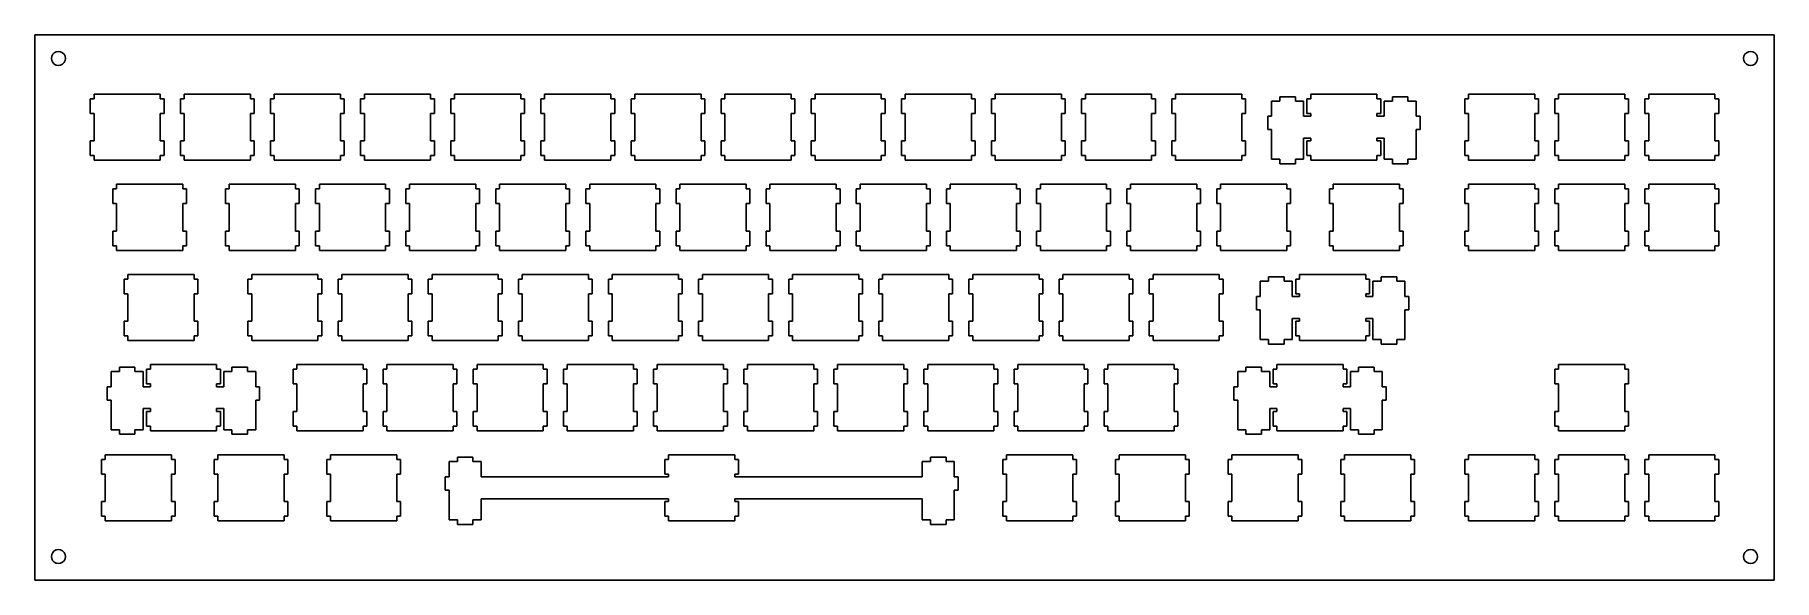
# Model space of a CAD drawing. Extents: x 0 to 368, y 0 to 115.
import ezdxf

# ---------------------------------------------------------------- set-up
doc = ezdxf.new("R2010")
doc.units = 0
doc.layers.get('0').update_dxf_attribs({"linetype": 'CONTINUOUS'})

msp = doc.modelspace()

# ---------------------------------------------------------------- linework, layer by layer
at = {"color": 0}
for p, q in [((0.09371, 115.343), (367.757, 115.343)), ((0.09371, 0.09371), (0.09371, 115.343)), ((367.757, 115.343), (367.757, 0.09371)), ((3.66695, 110.807), (3.59392, 110.344)), ((3.59392, 110.344), (3.66695, 109.881)), ((3.87918, 111.226), (3.66695, 110.807)), ((4.21128, 111.558), (3.87918, 111.226)), ((4.63021, 111.77), (4.21128, 111.558)), ((5.09323, 111.843), (4.63021, 111.77)), ((5.55625, 111.77), (5.09323, 111.843)), ((5.97517, 111.558), (5.55625, 111.77)), ((6.30728, 111.226), (5.97517, 111.558)), ((6.51951, 110.807), (6.30728, 111.226)), ((6.59391, 110.344), (6.51951, 110.807)), ((6.51951, 109.881), (6.59391, 110.344)), ((361.329, 110.807), (361.259, 110.344)), ((361.259, 110.344), (361.329, 109.881)), ((361.541, 111.226), (361.329, 110.807)), ((361.876, 111.558), (361.541, 111.226)), ((362.292, 111.77), (361.876, 111.558)), ((362.758, 111.843), (362.292, 111.77)), ((363.22, 111.77), (362.758, 111.843)), ((363.64, 111.558), (363.22, 111.77)), ((363.971, 111.226), (363.64, 111.558)), ((364.183, 110.807), (363.971, 111.226)), ((364.257, 110.344), (364.183, 110.807)), ((364.183, 109.881), (364.257, 110.344)), ((3.66695, 109.881), (3.87918, 109.462)), ((3.87918, 109.462), (4.21128, 109.13)), ((4.21128, 109.13), (4.63021, 108.919)), ((4.63021, 108.919), (5.09323, 108.844)), ((5.09323, 108.844), (5.55625, 108.919)), ((5.55625, 108.919), (5.97517, 109.13)), ((5.97517, 109.13), (6.30728, 109.462)), ((6.30728, 109.462), (6.51951, 109.881)), ((361.329, 109.881), (361.541, 109.462)), ((361.541, 109.462), (361.876, 109.13)), ((361.876, 109.13), (362.292, 108.919)), ((362.292, 108.919), (362.758, 108.844)), ((362.758, 108.844), (363.22, 108.919)), ((363.22, 108.919), (363.64, 109.13)), ((363.64, 109.13), (363.971, 109.462)), ((363.971, 109.462), (364.183, 109.881)), ((12.6187, 101.819), (11.8181, 101.819)), ((11.8181, 101.819), (11.8181, 98.7185)), ((12.6187, 102.818), (12.6187, 101.819)), ((26.6182, 102.818), (12.6187, 102.818)), ((26.6182, 101.819), (26.6182, 102.818)), ((27.4161, 101.819), (26.6182, 101.819)), ((27.4161, 98.7185), (27.4161, 101.819)), ((31.6687, 101.819), (30.8694, 101.819)), ((30.8694, 101.819), (30.8694, 98.7185)), ((31.6687, 102.818), (31.6687, 101.819)), ((45.6681, 102.818), (31.6687, 102.818)), ((45.6681, 101.819), (45.6681, 102.818)), ((46.4689, 101.819), (45.6681, 101.819)), ((46.4689, 98.7185), (46.4689, 101.819)), ((50.7189, 101.819), (49.9195, 101.819)), ((49.9195, 101.819), (49.9195, 98.7185)), ((50.7189, 102.818), (50.7189, 101.819)), ((64.7181, 102.818), (50.7189, 102.818)), ((64.7181, 101.819), (64.7181, 102.818)), ((65.519, 101.819), (64.7181, 101.819)), ((65.519, 98.7185), (65.519, 101.819)), ((69.7689, 101.819), (68.9695, 101.819)), ((68.9695, 101.819), (68.9695, 98.7185)), ((69.7689, 102.818), (69.7689, 101.819)), ((83.7681, 102.818), (69.7689, 102.818)), ((83.7681, 101.819), (83.7681, 102.818)), ((84.569, 101.819), (83.7681, 101.819)), ((84.569, 98.7185), (84.569, 101.819)), ((88.8189, 101.819), (88.0195, 101.819)), ((88.0195, 101.819), (88.0195, 98.7185)), ((88.8189, 102.818), (88.8189, 101.819)), ((102.818, 102.818), (88.8189, 102.818)), ((102.818, 101.819), (102.818, 102.818)), ((103.618, 101.819), (102.818, 101.819)), ((103.618, 98.7185), (103.618, 101.819)), ((107.867, 101.819), (107.069, 101.819)), ((107.069, 101.819), (107.069, 98.7185)), ((107.867, 102.818), (107.867, 101.819)), ((121.868, 102.818), (107.867, 102.818)), ((121.868, 101.819), (121.868, 102.818)), ((122.668, 101.819), (121.868, 101.819)), ((122.668, 98.7185), (122.668, 101.819)), ((126.919, 101.819), (126.118, 101.819)), ((126.118, 101.819), (126.118, 98.7185)), ((126.919, 102.818), (126.919, 101.819)), ((140.918, 102.818), (126.919, 102.818)), ((140.918, 101.819), (140.918, 102.818)), ((141.719, 101.819), (140.918, 101.819)), ((141.719, 98.7185), (141.719, 101.819)), ((145.969, 101.819), (145.169, 101.819)), ((145.169, 101.819), (145.169, 98.7185)), ((145.969, 102.818), (145.969, 101.819)), ((159.968, 102.818), (145.969, 102.818)), ((159.968, 101.819), (159.968, 102.818)), ((160.769, 101.819), (159.968, 101.819)), ((160.769, 98.7185), (160.769, 101.819)), ((165.019, 101.819), (164.219, 101.819)), ((164.219, 101.819), (164.219, 98.7185)), ((165.019, 102.818), (165.019, 101.819)), ((179.018, 102.818), (165.019, 102.818)), ((179.018, 101.819), (179.018, 102.818)), ((179.819, 101.819), (179.018, 101.819)), ((179.819, 98.7185), (179.819, 101.819)), ((184.069, 101.819), (183.269, 101.819)), ((183.269, 101.819), (183.269, 98.7185)), ((184.069, 102.818), (184.069, 101.819)), ((198.068, 102.818), (184.069, 102.818)), ((198.068, 101.819), (198.068, 102.818)), ((198.869, 101.819), (198.068, 101.819)), ((198.869, 98.7185), (198.869, 101.819)), ((203.119, 101.819), (202.319, 101.819)), ((202.319, 101.819), (202.319, 98.7185)), ((203.119, 102.818), (203.119, 101.819)), ((217.118, 102.818), (203.119, 102.818)), ((217.118, 101.819), (217.118, 102.818)), ((217.919, 101.819), (217.118, 101.819)), ((217.919, 98.7185), (217.919, 101.819)), ((222.169, 101.819), (221.369, 101.819)), ((221.369, 101.819), (221.369, 98.7185)), ((222.169, 102.818), (222.169, 101.819)), ((236.168, 102.818), (222.169, 102.818)), ((236.168, 101.819), (236.168, 102.818)), ((236.969, 101.819), (236.168, 101.819)), ((236.969, 98.7185), (236.969, 101.819)), ((241.219, 101.819), (240.419, 101.819)), ((240.419, 101.819), (240.419, 98.7185)), ((241.219, 102.818), (241.219, 101.819)), ((255.218, 102.818), (241.219, 102.818)), ((255.218, 101.819), (255.218, 102.818)), ((256.019, 101.819), (255.218, 101.819)), ((256.019, 98.7185), (256.019, 101.819)), ((263.244, 101.349), (261.519, 101.349)), ((261.519, 101.349), (261.519, 98.1191)), ((266.544, 102.269), (263.244, 102.269)), ((263.244, 102.269), (263.244, 101.349)), ((266.544, 101.349), (266.544, 102.269)), ((268.268, 101.349), (266.544, 101.349)), ((268.268, 98.1191), (268.268, 101.349)), ((269.794, 101.819), (268.994, 101.819)), ((268.994, 101.819), (268.994, 98.7185)), ((269.794, 102.818), (269.794, 101.819)), ((283.793, 102.818), (269.794, 102.818)), ((283.793, 101.819), (283.793, 102.818)), ((284.594, 101.819), (283.793, 101.819)), ((284.594, 98.7185), (284.594, 101.819)), ((287.044, 101.349), (285.319, 101.349)), ((285.319, 101.349), (285.319, 98.1191)), ((290.344, 102.269), (287.044, 102.269)), ((287.044, 102.269), (287.044, 101.349)), ((290.344, 101.349), (290.344, 102.269)), ((292.068, 101.349), (290.344, 101.349)), ((292.068, 98.1191), (292.068, 101.349)), ((303.131, 101.819), (302.331, 101.819)), ((302.331, 101.819), (302.331, 98.7185)), ((303.131, 102.818), (303.131, 101.819)), ((317.131, 102.818), (303.131, 102.818)), ((317.131, 101.819), (317.131, 102.818)), ((317.931, 101.819), (317.131, 101.819)), ((317.931, 98.7185), (317.931, 101.819)), ((322.181, 101.819), (321.381, 101.819)), ((321.381, 101.819), (321.381, 98.7185)), ((322.181, 102.818), (322.181, 101.819)), ((336.181, 102.818), (322.181, 102.818)), ((336.181, 101.819), (336.181, 102.818)), ((336.981, 101.819), (336.181, 101.819)), ((336.981, 98.7185), (336.981, 101.819)), ((341.231, 101.819), (340.431, 101.819)), ((340.431, 101.819), (340.431, 98.7185)), ((341.231, 102.818), (341.231, 101.819)), ((355.23, 102.818), (341.231, 102.818)), ((355.23, 101.819), (355.23, 102.818)), ((356.03, 101.819), (355.23, 101.819)), ((356.03, 98.7185), (356.03, 101.819)), ((11.8181, 98.7185), (12.6187, 98.7185)), ((12.6187, 98.7185), (12.6187, 92.9199)), ((26.6182, 92.9199), (26.6182, 98.7185)), ((26.6182, 98.7185), (27.4161, 98.7185)), ((30.8694, 98.7185), (31.6687, 98.7185)), ((31.6687, 98.7185), (31.6687, 92.9199)), ((45.6681, 92.9199), (45.6681, 98.7185)), ((45.6681, 98.7185), (46.4689, 98.7185)), ((49.9195, 98.7185), (50.7189, 98.7185)), ((50.7189, 98.7185), (50.7189, 92.9199)), ((64.7181, 92.9199), (64.7181, 98.7185)), ((64.7181, 98.7185), (65.519, 98.7185)), ((68.9695, 98.7185), (69.7689, 98.7185)), ((69.7689, 98.7185), (69.7689, 92.9199)), ((83.7681, 92.9199), (83.7681, 98.7185)), ((83.7681, 98.7185), (84.569, 98.7185)), ((88.0195, 98.7185), (88.8189, 98.7185)), ((88.8189, 98.7185), (88.8189, 92.9199)), ((102.818, 92.9199), (102.818, 98.7185)), ((102.818, 98.7185), (103.618, 98.7185)), ((107.069, 98.7185), (107.867, 98.7185)), ((107.867, 98.7185), (107.867, 92.9199)), ((121.868, 92.9199), (121.868, 98.7185)), ((121.868, 98.7185), (122.668, 98.7185)), ((126.118, 98.7185), (126.919, 98.7185)), ((126.919, 98.7185), (126.919, 92.9199)), ((140.918, 92.9199), (140.918, 98.7185)), ((140.918, 98.7185), (141.719, 98.7185)), ((145.169, 98.7185), (145.969, 98.7185)), ((145.969, 98.7185), (145.969, 92.9199)), ((159.968, 92.9199), (159.968, 98.7185)), ((159.968, 98.7185), (160.769, 98.7185)), ((164.219, 98.7185), (165.019, 98.7185)), ((165.019, 98.7185), (165.019, 92.9199)), ((179.018, 92.9199), (179.018, 98.7185)), ((179.018, 98.7185), (179.819, 98.7185)), ((183.269, 98.7185), (184.069, 98.7185)), ((184.069, 98.7185), (184.069, 92.9199)), ((198.068, 92.9199), (198.068, 98.7185)), ((198.068, 98.7185), (198.869, 98.7185)), ((202.319, 98.7185), (203.119, 98.7185)), ((203.119, 98.7185), (203.119, 92.9199)), ((217.118, 92.9199), (217.118, 98.7185)), ((217.118, 98.7185), (217.919, 98.7185)), ((221.369, 98.7185), (222.169, 98.7185)), ((222.169, 98.7185), (222.169, 92.9199)), ((236.168, 92.9199), (236.168, 98.7185)), ((236.168, 98.7185), (236.969, 98.7185)), ((240.419, 98.7185), (241.219, 98.7185)), ((241.219, 98.7185), (241.219, 92.9199)), ((255.218, 92.9199), (255.218, 98.7185)), ((255.218, 98.7185), (256.019, 98.7185)), ((261.519, 98.1191), (260.693, 98.1191)), ((260.693, 98.1191), (260.693, 95.3188)), ((269.794, 98.1191), (268.268, 98.1191)), ((268.994, 98.7185), (269.794, 98.7185)), ((269.794, 98.7185), (269.794, 98.1191)), ((283.793, 98.1191), (283.793, 98.7185)), ((283.793, 98.7185), (284.594, 98.7185)), ((285.319, 98.1191), (283.793, 98.1191)), ((292.894, 98.1191), (292.068, 98.1191)), ((292.894, 95.3188), (292.894, 98.1191)), ((302.331, 98.7185), (303.131, 98.7185)), ((303.131, 98.7185), (303.131, 92.9199)), ((317.131, 92.9199), (317.131, 98.7185)), ((317.131, 98.7185), (317.931, 98.7185)), ((321.381, 98.7185), (322.181, 98.7185)), ((322.181, 98.7185), (322.181, 92.9199)), ((336.181, 92.9199), (336.181, 98.7185)), ((336.181, 98.7185), (336.981, 98.7185)), ((340.431, 98.7185), (341.231, 98.7185)), ((341.231, 98.7185), (341.231, 92.9199)), ((355.23, 92.9199), (355.23, 98.7185)), ((355.23, 98.7185), (356.03, 98.7185)), ((12.6187, 92.9199), (11.8181, 92.9199)), ((11.8181, 92.9199), (11.8181, 89.8179)), ((27.4161, 92.9199), (26.6182, 92.9199)), ((27.4161, 89.8179), (27.4161, 92.9199)), ((31.6687, 92.9199), (30.8694, 92.9199)), ((30.8694, 92.9199), (30.8694, 89.8179)), ((46.4689, 92.9199), (45.6681, 92.9199)), ((46.4689, 89.8179), (46.4689, 92.9199)), ((50.7189, 92.9199), (49.9195, 92.9199)), ((49.9195, 92.9199), (49.9195, 89.8179)), ((65.519, 92.9199), (64.7181, 92.9199)), ((65.519, 89.8179), (65.519, 92.9199)), ((69.7689, 92.9199), (68.9695, 92.9199)), ((68.9695, 92.9199), (68.9695, 89.8179)), ((84.569, 92.9199), (83.7681, 92.9199)), ((84.569, 89.8179), (84.569, 92.9199)), ((88.8189, 92.9199), (88.0195, 92.9199)), ((88.0195, 92.9199), (88.0195, 89.8179)), ((103.618, 92.9199), (102.818, 92.9199)), ((103.618, 89.8179), (103.618, 92.9199)), ((107.867, 92.9199), (107.069, 92.9199)), ((107.069, 92.9199), (107.069, 89.8179)), ((122.668, 92.9199), (121.868, 92.9199)), ((122.668, 89.8179), (122.668, 92.9199)), ((126.919, 92.9199), (126.118, 92.9199)), ((126.118, 92.9199), (126.118, 89.8179)), ((141.719, 92.9199), (140.918, 92.9199)), ((141.719, 89.8179), (141.719, 92.9199)), ((145.969, 92.9199), (145.169, 92.9199)), ((145.169, 92.9199), (145.169, 89.8179)), ((160.769, 92.9199), (159.968, 92.9199)), ((160.769, 89.8179), (160.769, 92.9199)), ((165.019, 92.9199), (164.219, 92.9199)), ((164.219, 92.9199), (164.219, 89.8179)), ((179.819, 92.9199), (179.018, 92.9199)), ((179.819, 89.8179), (179.819, 92.9199)), ((184.069, 92.9199), (183.269, 92.9199)), ((183.269, 92.9199), (183.269, 89.8179)), ((198.869, 92.9199), (198.068, 92.9199)), ((198.869, 89.8179), (198.869, 92.9199)), ((203.119, 92.9199), (202.319, 92.9199)), ((202.319, 92.9199), (202.319, 89.8179)), ((217.919, 92.9199), (217.118, 92.9199)), ((217.919, 89.8179), (217.919, 92.9199)), ((222.169, 92.9199), (221.369, 92.9199)), ((221.369, 92.9199), (221.369, 89.8179)), ((236.969, 92.9199), (236.168, 92.9199)), ((236.969, 89.8179), (236.969, 92.9199)), ((241.219, 92.9199), (240.419, 92.9199)), ((240.419, 92.9199), (240.419, 89.8179)), ((256.019, 92.9199), (255.218, 92.9199)), ((256.019, 89.8179), (256.019, 92.9199)), ((260.693, 95.3188), (261.519, 95.3188)), ((261.519, 95.3188), (261.519, 89.0489)), ((268.268, 89.0489), (268.268, 93.5179)), ((268.268, 93.5179), (269.794, 93.5179)), ((269.794, 92.9199), (268.994, 92.9199)), ((268.994, 92.9199), (268.994, 89.8179)), ((269.794, 93.5179), (269.794, 92.9199)), ((283.793, 92.9199), (283.793, 93.5179)), ((283.793, 93.5179), (285.319, 93.5179)), ((284.594, 92.9199), (283.793, 92.9199)), ((284.594, 89.8179), (284.594, 92.9199)), ((285.319, 93.5179), (285.319, 89.0489)), ((292.068, 89.0489), (292.068, 95.3188)), ((292.068, 95.3188), (292.894, 95.3188)), ((303.131, 92.9199), (302.331, 92.9199)), ((302.331, 92.9199), (302.331, 89.8179)), ((317.931, 92.9199), (317.131, 92.9199)), ((317.931, 89.8179), (317.931, 92.9199)), ((322.181, 92.9199), (321.381, 92.9199)), ((321.381, 92.9199), (321.381, 89.8179)), ((336.981, 92.9199), (336.181, 92.9199)), ((336.981, 89.8179), (336.981, 92.9199)), ((341.231, 92.9199), (340.431, 92.9199)), ((340.431, 92.9199), (340.431, 89.8179)), ((356.03, 92.9199), (355.23, 92.9199)), ((356.03, 89.8179), (356.03, 92.9199)), ((11.8181, 89.8179), (12.6187, 89.8179)), ((12.6187, 89.8179), (12.6187, 88.8189)), ((12.6187, 88.8189), (26.6182, 88.8189)), ((26.6182, 88.8189), (26.6182, 89.8179)), ((26.6182, 89.8179), (27.4161, 89.8179)), ((30.8694, 89.8179), (31.6687, 89.8179)), ((31.6687, 89.8179), (31.6687, 88.8189)), ((31.6687, 88.8189), (45.6681, 88.8189)), ((45.6681, 88.8189), (45.6681, 89.8179)), ((45.6681, 89.8179), (46.4689, 89.8179)), ((49.9195, 89.8179), (50.7189, 89.8179)), ((50.7189, 89.8179), (50.7189, 88.8189)), ((50.7189, 88.8189), (64.7181, 88.8189)), ((64.7181, 88.8189), (64.7181, 89.8179)), ((64.7181, 89.8179), (65.519, 89.8179)), ((68.9695, 89.8179), (69.7689, 89.8179)), ((69.7689, 89.8179), (69.7689, 88.8189)), ((69.7689, 88.8189), (83.7681, 88.8189)), ((83.7681, 88.8189), (83.7681, 89.8179)), ((83.7681, 89.8179), (84.569, 89.8179)), ((88.0195, 89.8179), (88.8189, 89.8179)), ((88.8189, 89.8179), (88.8189, 88.8189)), ((88.8189, 88.8189), (102.818, 88.8189)), ((102.818, 88.8189), (102.818, 89.8179)), ((102.818, 89.8179), (103.618, 89.8179)), ((107.069, 89.8179), (107.867, 89.8179)), ((107.867, 89.8179), (107.867, 88.8189)), ((107.867, 88.8189), (121.868, 88.8189)), ((121.868, 88.8189), (121.868, 89.8179)), ((121.868, 89.8179), (122.668, 89.8179)), ((126.118, 89.8179), (126.919, 89.8179)), ((126.919, 89.8179), (126.919, 88.8189)), ((126.919, 88.8189), (140.918, 88.8189)), ((140.918, 88.8189), (140.918, 89.8179)), ((140.918, 89.8179), (141.719, 89.8179)), ((145.169, 89.8179), (145.969, 89.8179)), ((145.969, 89.8179), (145.969, 88.8189)), ((145.969, 88.8189), (159.968, 88.8189)), ((159.968, 88.8189), (159.968, 89.8179)), ((159.968, 89.8179), (160.769, 89.8179)), ((164.219, 89.8179), (165.019, 89.8179)), ((165.019, 89.8179), (165.019, 88.8189)), ((165.019, 88.8189), (179.018, 88.8189)), ((179.018, 88.8189), (179.018, 89.8179)), ((179.018, 89.8179), (179.819, 89.8179)), ((183.269, 89.8179), (184.069, 89.8179)), ((184.069, 89.8179), (184.069, 88.8189)), ((184.069, 88.8189), (198.068, 88.8189)), ((198.068, 88.8189), (198.068, 89.8179)), ((198.068, 89.8179), (198.869, 89.8179)), ((202.319, 89.8179), (203.119, 89.8179)), ((203.119, 89.8179), (203.119, 88.8189)), ((203.119, 88.8189), (217.118, 88.8189)), ((217.118, 88.8189), (217.118, 89.8179)), ((217.118, 89.8179), (217.919, 89.8179)), ((221.369, 89.8179), (222.169, 89.8179)), ((222.169, 89.8179), (222.169, 88.8189)), ((222.169, 88.8189), (236.168, 88.8189)), ((236.168, 88.8189), (236.168, 89.8179)), ((236.168, 89.8179), (236.969, 89.8179)), ((240.419, 89.8179), (241.219, 89.8179)), ((241.219, 89.8179), (241.219, 88.8189)), ((241.219, 88.8189), (255.218, 88.8189)), ((255.218, 88.8189), (255.218, 89.8179)), ((255.218, 89.8179), (256.019, 89.8179)), ((261.519, 89.0489), (263.244, 89.0489)), ((263.244, 89.0489), (263.244, 88.0678)), ((266.544, 88.0678), (266.544, 89.0489)), ((266.544, 89.0489), (268.268, 89.0489)), ((268.994, 89.8179), (269.794, 89.8179)), ((269.794, 89.8179), (269.794, 88.8189)), ((269.794, 88.8189), (283.793, 88.8189)), ((283.793, 88.8189), (283.793, 89.8179)), ((283.793, 89.8179), (284.594, 89.8179)), ((285.319, 89.0489), (287.044, 89.0489)), ((287.044, 89.0489), (287.044, 88.0678)), ((290.344, 88.0678), (290.344, 89.0489)), ((290.344, 89.0489), (292.068, 89.0489)), ((302.331, 89.8179), (303.131, 89.8179)), ((303.131, 89.8179), (303.131, 88.8189)), ((303.131, 88.8189), (317.131, 88.8189)), ((317.131, 88.8189), (317.131, 89.8179)), ((317.131, 89.8179), (317.931, 89.8179)), ((321.381, 89.8179), (322.181, 89.8179)), ((322.181, 89.8179), (322.181, 88.8189)), ((322.181, 88.8189), (336.181, 88.8189)), ((336.181, 88.8189), (336.181, 89.8179)), ((336.181, 89.8179), (336.981, 89.8179)), ((340.431, 89.8179), (341.231, 89.8179)), ((341.231, 89.8179), (341.231, 88.8189)), ((341.231, 88.8189), (355.23, 88.8189)), ((355.23, 88.8189), (355.23, 89.8179)), ((355.23, 89.8179), (356.03, 89.8179)), ((263.244, 88.0678), (266.544, 88.0678)), ((287.044, 88.0678), (290.344, 88.0678)), ((17.3812, 82.7691), (16.5806, 82.7691)), ((16.5806, 82.7691), (16.5806, 79.6685)), ((17.3812, 83.7681), (17.3812, 82.7691)), ((31.3807, 83.7681), (17.3812, 83.7681)), ((31.3807, 82.7691), (31.3807, 83.7681)), ((32.1813, 82.7691), (31.3807, 82.7691)), ((32.1813, 79.6685), (32.1813, 82.7691)), ((41.1939, 82.7691), (40.3945, 82.7691)), ((40.3945, 82.7691), (40.3945, 79.6685)), ((41.1939, 83.7681), (41.1939, 82.7691)), ((55.1931, 83.7681), (41.1939, 83.7681)), ((55.1931, 82.7691), (55.1931, 83.7681)), ((55.9939, 82.7691), (55.1931, 82.7691)), ((55.9939, 79.6685), (55.9939, 82.7691)), ((60.2439, 82.7691), (59.4431, 82.7691)), ((59.4431, 82.7691), (59.4431, 79.6685)), ((60.2439, 83.7681), (60.2439, 82.7691)), ((74.2431, 83.7681), (60.2439, 83.7681)), ((74.2431, 82.7691), (74.2431, 83.7681)), ((75.044, 82.7691), (74.2431, 82.7691)), ((75.044, 79.6685), (75.044, 82.7691)), ((79.2939, 82.7691), (78.4945, 82.7691)), ((78.4945, 82.7691), (78.4945, 79.6685)), ((79.2939, 83.7681), (79.2939, 82.7691)), ((93.2931, 83.7681), (79.2939, 83.7681)), ((93.2931, 82.7691), (93.2931, 83.7681)), ((94.0939, 82.7691), (93.2931, 82.7691)), ((94.0939, 79.6685), (94.0939, 82.7691)), ((98.3439, 82.7691), (97.5445, 82.7691)), ((97.5445, 82.7691), (97.5445, 79.6685)), ((98.3439, 83.7681), (98.3439, 82.7691)), ((112.343, 83.7681), (98.3439, 83.7681)), ((112.343, 82.7691), (112.343, 83.7681)), ((113.144, 82.7691), (112.343, 82.7691)), ((113.144, 79.6685), (113.144, 82.7691)), ((117.394, 82.7691), (116.594, 82.7691)), ((116.594, 82.7691), (116.594, 79.6685)), ((117.394, 83.7681), (117.394, 82.7691)), ((131.393, 83.7681), (117.394, 83.7681)), ((131.393, 82.7691), (131.393, 83.7681)), ((132.194, 82.7691), (131.393, 82.7691)), ((132.194, 79.6685), (132.194, 82.7691)), ((136.444, 82.7691), (135.644, 82.7691)), ((135.644, 82.7691), (135.644, 79.6685)), ((136.444, 83.7681), (136.444, 82.7691)), ((150.443, 83.7681), (136.444, 83.7681)), ((150.443, 82.7691), (150.443, 83.7681)), ((151.244, 82.7691), (150.443, 82.7691)), ((151.244, 79.6685), (151.244, 82.7691)), ((155.494, 82.7691), (154.694, 82.7691)), ((154.694, 82.7691), (154.694, 79.6685)), ((155.494, 83.7681), (155.494, 82.7691)), ((169.493, 83.7681), (155.494, 83.7681)), ((169.493, 82.7691), (169.493, 83.7681)), ((170.294, 82.7691), (169.493, 82.7691)), ((170.294, 79.6685), (170.294, 82.7691)), ((174.544, 82.7691), (173.744, 82.7691)), ((173.744, 82.7691), (173.744, 79.6685)), ((174.544, 83.7681), (174.544, 82.7691)), ((188.543, 83.7681), (174.544, 83.7681)), ((188.543, 82.7691), (188.543, 83.7681)), ((189.344, 82.7691), (188.543, 82.7691)), ((189.344, 79.6685), (189.344, 82.7691)), ((193.594, 82.7691), (192.794, 82.7691)), ((192.794, 82.7691), (192.794, 79.6685)), ((193.594, 83.7681), (193.594, 82.7691)), ((207.593, 83.7681), (193.594, 83.7681)), ((207.593, 82.7691), (207.593, 83.7681)), ((208.394, 82.7691), (207.593, 82.7691)), ((208.394, 79.6685), (208.394, 82.7691)), ((212.644, 82.7691), (211.844, 82.7691)), ((211.844, 82.7691), (211.844, 79.6685)), ((212.644, 83.7681), (212.644, 82.7691)), ((226.643, 83.7681), (212.644, 83.7681)), ((226.643, 82.7691), (226.643, 83.7681)), ((227.444, 82.7691), (226.643, 82.7691)), ((227.444, 79.6685), (227.444, 82.7691)), ((231.694, 82.7691), (230.894, 82.7691)), ((230.894, 82.7691), (230.894, 79.6685)), ((231.694, 83.7681), (231.694, 82.7691)), ((245.693, 83.7681), (231.694, 83.7681)), ((245.693, 82.7691), (245.693, 83.7681)), ((246.494, 82.7691), (245.693, 82.7691)), ((246.494, 79.6685), (246.494, 82.7691)), ((250.744, 82.7691), (249.944, 82.7691)), ((249.944, 82.7691), (249.944, 79.6685)), ((250.744, 83.7681), (250.744, 82.7691)), ((264.743, 83.7681), (250.744, 83.7681)), ((264.743, 82.7691), (264.743, 83.7681)), ((265.544, 82.7691), (264.743, 82.7691)), ((265.544, 79.6685), (265.544, 82.7691)), ((274.556, 82.7691), (273.756, 82.7691)), ((273.756, 82.7691), (273.756, 79.6685)), ((274.556, 83.7681), (274.556, 82.7691)), ((288.556, 83.7681), (274.556, 83.7681)), ((288.556, 82.7691), (288.556, 83.7681)), ((289.356, 82.7691), (288.556, 82.7691)), ((289.356, 79.6685), (289.356, 82.7691)), ((303.131, 82.7691), (302.331, 82.7691)), ((302.331, 82.7691), (302.331, 79.6685)), ((303.131, 83.7681), (303.131, 82.7691)), ((317.131, 83.7681), (303.131, 83.7681)), ((317.131, 82.7691), (317.131, 83.7681)), ((317.931, 82.7691), (317.131, 82.7691)), ((317.931, 79.6685), (317.931, 82.7691)), ((322.181, 82.7691), (321.381, 82.7691)), ((321.381, 82.7691), (321.381, 79.6685)), ((322.181, 83.7681), (322.181, 82.7691)), ((336.181, 83.7681), (322.181, 83.7681)), ((336.181, 82.7691), (336.181, 83.7681)), ((336.981, 82.7691), (336.181, 82.7691)), ((336.981, 79.6685), (336.981, 82.7691)), ((341.231, 82.7691), (340.431, 82.7691)), ((340.431, 82.7691), (340.431, 79.6685)), ((341.231, 83.7681), (341.231, 82.7691)), ((355.23, 83.7681), (341.231, 83.7681)), ((355.23, 82.7691), (355.23, 83.7681)), ((356.03, 82.7691), (355.23, 82.7691)), ((356.03, 79.6685), (356.03, 82.7691)), ((16.5806, 79.6685), (17.3812, 79.6685)), ((17.3812, 79.6685), (17.3812, 73.8685)), ((31.3807, 73.8685), (31.3807, 79.6685)), ((31.3807, 79.6685), (32.1813, 79.6685)), ((40.3945, 79.6685), (41.1939, 79.6685)), ((41.1939, 79.6685), (41.1939, 73.8685)), ((55.1931, 73.8685), (55.1931, 79.6685)), ((55.1931, 79.6685), (55.9939, 79.6685)), ((59.4431, 79.6685), (60.2439, 79.6685)), ((60.2439, 79.6685), (60.2439, 73.8685)), ((74.2431, 73.8685), (74.2431, 79.6685)), ((74.2431, 79.6685), (75.044, 79.6685)), ((78.4945, 79.6685), (79.2939, 79.6685)), ((79.2939, 79.6685), (79.2939, 73.8685)), ((93.2931, 73.8685), (93.2931, 79.6685)), ((93.2931, 79.6685), (94.0939, 79.6685)), ((97.5445, 79.6685), (98.3439, 79.6685)), ((98.3439, 79.6685), (98.3439, 73.8685)), ((112.343, 73.8685), (112.343, 79.6685)), ((112.343, 79.6685), (113.144, 79.6685)), ((116.594, 79.6685), (117.394, 79.6685)), ((117.394, 79.6685), (117.394, 73.8685)), ((131.393, 73.8685), (131.393, 79.6685)), ((131.393, 79.6685), (132.194, 79.6685)), ((135.644, 79.6685), (136.444, 79.6685)), ((136.444, 79.6685), (136.444, 73.8685)), ((150.443, 73.8685), (150.443, 79.6685)), ((150.443, 79.6685), (151.244, 79.6685)), ((154.694, 79.6685), (155.494, 79.6685)), ((155.494, 79.6685), (155.494, 73.8685)), ((169.493, 73.8685), (169.493, 79.6685)), ((169.493, 79.6685), (170.294, 79.6685)), ((173.744, 79.6685), (174.544, 79.6685)), ((174.544, 79.6685), (174.544, 73.8685)), ((188.543, 73.8685), (188.543, 79.6685)), ((188.543, 79.6685), (189.344, 79.6685)), ((192.794, 79.6685), (193.594, 79.6685)), ((193.594, 79.6685), (193.594, 73.8685)), ((207.593, 73.8685), (207.593, 79.6685)), ((207.593, 79.6685), (208.394, 79.6685)), ((211.844, 79.6685), (212.644, 79.6685)), ((212.644, 79.6685), (212.644, 73.8685)), ((226.643, 73.8685), (226.643, 79.6685)), ((226.643, 79.6685), (227.444, 79.6685)), ((230.894, 79.6685), (231.694, 79.6685)), ((231.694, 79.6685), (231.694, 73.8685)), ((245.693, 73.8685), (245.693, 79.6685)), ((245.693, 79.6685), (246.494, 79.6685)), ((249.944, 79.6685), (250.744, 79.6685)), ((250.744, 79.6685), (250.744, 73.8685)), ((264.743, 73.8685), (264.743, 79.6685)), ((264.743, 79.6685), (265.544, 79.6685)), ((273.756, 79.6685), (274.556, 79.6685)), ((274.556, 79.6685), (274.556, 73.8685)), ((288.556, 73.8685), (288.556, 79.6685)), ((288.556, 79.6685), (289.356, 79.6685)), ((302.331, 79.6685), (303.131, 79.6685)), ((303.131, 79.6685), (303.131, 73.8685)), ((317.131, 73.8685), (317.131, 79.6685)), ((317.131, 79.6685), (317.931, 79.6685)), ((321.381, 79.6685), (322.181, 79.6685)), ((322.181, 79.6685), (322.181, 73.8685)), ((336.181, 73.8685), (336.181, 79.6685)), ((336.181, 79.6685), (336.981, 79.6685)), ((340.431, 79.6685), (341.231, 79.6685)), ((341.231, 79.6685), (341.231, 73.8685)), ((355.23, 73.8685), (355.23, 79.6685)), ((355.23, 79.6685), (356.03, 79.6685)), ((17.3812, 73.8685), (16.5806, 73.8685)), ((16.5806, 73.8685), (16.5806, 70.7679)), ((32.1813, 73.8685), (31.3807, 73.8685)), ((32.1813, 70.7679), (32.1813, 73.8685)), ((41.1939, 73.8685), (40.3945, 73.8685)), ((40.3945, 73.8685), (40.3945, 70.7679)), ((55.9939, 73.8685), (55.1931, 73.8685)), ((55.9939, 70.7679), (55.9939, 73.8685)), ((60.2439, 73.8685), (59.4431, 73.8685)), ((59.4431, 73.8685), (59.4431, 70.7679)), ((75.044, 73.8685), (74.2431, 73.8685)), ((75.044, 70.7679), (75.044, 73.8685)), ((79.2939, 73.8685), (78.4945, 73.8685)), ((78.4945, 73.8685), (78.4945, 70.7679)), ((94.0939, 73.8685), (93.2931, 73.8685)), ((94.0939, 70.7679), (94.0939, 73.8685)), ((98.3439, 73.8685), (97.5445, 73.8685)), ((97.5445, 73.8685), (97.5445, 70.7679)), ((113.144, 73.8685), (112.343, 73.8685)), ((113.144, 70.7679), (113.144, 73.8685)), ((117.394, 73.8685), (116.594, 73.8685)), ((116.594, 73.8685), (116.594, 70.7679)), ((132.194, 73.8685), (131.393, 73.8685)), ((132.194, 70.7679), (132.194, 73.8685)), ((136.444, 73.8685), (135.644, 73.8685)), ((135.644, 73.8685), (135.644, 70.7679)), ((151.244, 73.8685), (150.443, 73.8685)), ((151.244, 70.7679), (151.244, 73.8685)), ((155.494, 73.8685), (154.694, 73.8685)), ((154.694, 73.8685), (154.694, 70.7679)), ((170.294, 73.8685), (169.493, 73.8685)), ((170.294, 70.7679), (170.294, 73.8685)), ((174.544, 73.8685), (173.744, 73.8685)), ((173.744, 73.8685), (173.744, 70.7679)), ((189.344, 73.8685), (188.543, 73.8685)), ((189.344, 70.7679), (189.344, 73.8685)), ((193.594, 73.8685), (192.794, 73.8685)), ((192.794, 73.8685), (192.794, 70.7679)), ((208.394, 73.8685), (207.593, 73.8685)), ((208.394, 70.7679), (208.394, 73.8685)), ((212.644, 73.8685), (211.844, 73.8685)), ((211.844, 73.8685), (211.844, 70.7679)), ((227.444, 73.8685), (226.643, 73.8685)), ((227.444, 70.7679), (227.444, 73.8685)), ((231.694, 73.8685), (230.894, 73.8685)), ((230.894, 73.8685), (230.894, 70.7679)), ((246.494, 73.8685), (245.693, 73.8685)), ((246.494, 70.7679), (246.494, 73.8685)), ((250.744, 73.8685), (249.944, 73.8685)), ((249.944, 73.8685), (249.944, 70.7679)), ((265.544, 73.8685), (264.743, 73.8685)), ((265.544, 70.7679), (265.544, 73.8685)), ((274.556, 73.8685), (273.756, 73.8685)), ((273.756, 73.8685), (273.756, 70.7679)), ((289.356, 73.8685), (288.556, 73.8685)), ((289.356, 70.7679), (289.356, 73.8685)), ((303.131, 73.8685), (302.331, 73.8685)), ((302.331, 73.8685), (302.331, 70.7679)), ((317.931, 73.8685), (317.131, 73.8685)), ((317.931, 70.7679), (317.931, 73.8685)), ((322.181, 73.8685), (321.381, 73.8685)), ((321.381, 73.8685), (321.381, 70.7679)), ((336.981, 73.8685), (336.181, 73.8685)), ((336.981, 70.7679), (336.981, 73.8685)), ((341.231, 73.8685), (340.431, 73.8685)), ((340.431, 73.8685), (340.431, 70.7679)), ((356.03, 73.8685), (355.23, 73.8685)), ((356.03, 70.7679), (356.03, 73.8685)), ((16.5806, 70.7679), (17.3812, 70.7679)), ((17.3812, 70.7679), (17.3812, 69.7689)), ((31.3807, 69.7689), (31.3807, 70.7679)), ((31.3807, 70.7679), (32.1813, 70.7679)), ((40.3945, 70.7679), (41.1939, 70.7679)), ((41.1939, 70.7679), (41.1939, 69.7689)), ((55.1931, 69.7689), (55.1931, 70.7679)), ((55.1931, 70.7679), (55.9939, 70.7679)), ((59.4431, 70.7679), (60.2439, 70.7679)), ((60.2439, 70.7679), (60.2439, 69.7689)), ((74.2431, 69.7689), (74.2431, 70.7679)), ((74.2431, 70.7679), (75.044, 70.7679)), ((78.4945, 70.7679), (79.2939, 70.7679)), ((79.2939, 70.7679), (79.2939, 69.7689)), ((93.2931, 69.7689), (93.2931, 70.7679)), ((93.2931, 70.7679), (94.0939, 70.7679)), ((97.5445, 70.7679), (98.3439, 70.7679)), ((98.3439, 70.7679), (98.3439, 69.7689)), ((112.343, 69.7689), (112.343, 70.7679)), ((112.343, 70.7679), (113.144, 70.7679)), ((116.594, 70.7679), (117.394, 70.7679)), ((117.394, 70.7679), (117.394, 69.7689)), ((131.393, 69.7689), (131.393, 70.7679)), ((131.393, 70.7679), (132.194, 70.7679)), ((135.644, 70.7679), (136.444, 70.7679)), ((136.444, 70.7679), (136.444, 69.7689)), ((150.443, 69.7689), (150.443, 70.7679)), ((150.443, 70.7679), (151.244, 70.7679)), ((154.694, 70.7679), (155.494, 70.7679)), ((155.494, 70.7679), (155.494, 69.7689)), ((169.493, 69.7689), (169.493, 70.7679)), ((169.493, 70.7679), (170.294, 70.7679)), ((173.744, 70.7679), (174.544, 70.7679)), ((174.544, 70.7679), (174.544, 69.7689)), ((188.543, 69.7689), (188.543, 70.7679)), ((188.543, 70.7679), (189.344, 70.7679)), ((192.794, 70.7679), (193.594, 70.7679)), ((193.594, 70.7679), (193.594, 69.7689)), ((207.593, 69.7689), (207.593, 70.7679)), ((207.593, 70.7679), (208.394, 70.7679)), ((211.844, 70.7679), (212.644, 70.7679)), ((212.644, 70.7679), (212.644, 69.7689)), ((226.643, 69.7689), (226.643, 70.7679)), ((226.643, 70.7679), (227.444, 70.7679)), ((230.894, 70.7679), (231.694, 70.7679)), ((231.694, 70.7679), (231.694, 69.7689)), ((245.693, 69.7689), (245.693, 70.7679)), ((245.693, 70.7679), (246.494, 70.7679)), ((249.944, 70.7679), (250.744, 70.7679)), ((250.744, 70.7679), (250.744, 69.7689)), ((264.743, 69.7689), (264.743, 70.7679)), ((264.743, 70.7679), (265.544, 70.7679)), ((273.756, 70.7679), (274.556, 70.7679)), ((274.556, 70.7679), (274.556, 69.7689)), ((288.556, 69.7689), (288.556, 70.7679)), ((288.556, 70.7679), (289.356, 70.7679)), ((302.331, 70.7679), (303.131, 70.7679)), ((303.131, 70.7679), (303.131, 69.7689)), ((317.131, 69.7689), (317.131, 70.7679)), ((317.131, 70.7679), (317.931, 70.7679)), ((321.381, 70.7679), (322.181, 70.7679)), ((322.181, 70.7679), (322.181, 69.7689)), ((336.181, 69.7689), (336.181, 70.7679)), ((336.181, 70.7679), (336.981, 70.7679)), ((340.431, 70.7679), (341.231, 70.7679)), ((341.231, 70.7679), (341.231, 69.7689)), ((355.23, 69.7689), (355.23, 70.7679)), ((355.23, 70.7679), (356.03, 70.7679)), ((17.3812, 69.7689), (31.3807, 69.7689)), ((41.1939, 69.7689), (55.1931, 69.7689)), ((60.2439, 69.7689), (74.2431, 69.7689)), ((79.2939, 69.7689), (93.2931, 69.7689)), ((98.3439, 69.7689), (112.343, 69.7689)), ((117.394, 69.7689), (131.393, 69.7689)), ((136.444, 69.7689), (150.443, 69.7689)), ((155.494, 69.7689), (169.493, 69.7689)), ((174.544, 69.7689), (188.543, 69.7689)), ((193.594, 69.7689), (207.593, 69.7689)), ((212.644, 69.7689), (226.643, 69.7689)), ((231.694, 69.7689), (245.693, 69.7689)), ((250.744, 69.7689), (264.743, 69.7689)), ((274.556, 69.7689), (288.556, 69.7689)), ((303.131, 69.7689), (317.131, 69.7689)), ((322.181, 69.7689), (336.181, 69.7689)), ((341.231, 69.7689), (355.23, 69.7689)), ((19.7611, 63.7191), (18.9618, 63.7191)), ((18.9618, 63.7191), (18.9618, 60.6185)), ((19.7611, 64.7181), (19.7611, 63.7191)), ((33.7619, 64.7181), (19.7611, 64.7181)), ((33.7619, 63.7191), (33.7619, 64.7181)), ((34.5612, 63.7191), (33.7619, 63.7191)), ((34.5612, 60.6185), (34.5612, 63.7191)), ((45.9564, 63.7191), (45.1556, 63.7191)), ((45.1556, 63.7191), (45.1556, 60.6185)), ((45.9564, 64.7181), (45.9564, 63.7191)), ((59.9542, 64.7181), (45.9564, 64.7181)), ((59.9542, 63.7191), (59.9542, 64.7181)), ((60.7564, 63.7191), (59.9542, 63.7191)), ((60.7564, 60.6185), (60.7564, 63.7191)), ((65.0064, 63.7191), (64.2056, 63.7191)), ((64.2056, 63.7191), (64.2056, 60.6185)), ((65.0064, 64.7181), (65.0064, 63.7191)), ((79.0056, 64.7181), (65.0064, 64.7181)), ((79.0056, 63.7191), (79.0056, 64.7181)), ((79.8065, 63.7191), (79.0056, 63.7191)), ((79.8065, 60.6185), (79.8065, 63.7191)), ((84.0564, 63.7191), (83.2556, 63.7191)), ((83.2556, 63.7191), (83.2556, 60.6185)), ((84.0564, 64.7181), (84.0564, 63.7191)), ((98.0556, 64.7181), (84.0564, 64.7181)), ((98.0556, 63.7191), (98.0556, 64.7181)), ((98.8564, 63.7191), (98.0556, 63.7191)), ((98.8564, 60.6185), (98.8564, 63.7191)), ((103.106, 63.7191), (102.306, 63.7191)), ((102.306, 63.7191), (102.306, 60.6185)), ((103.106, 64.7181), (103.106, 63.7191)), ((117.106, 64.7181), (103.106, 64.7181)), ((117.106, 63.7191), (117.106, 64.7181)), ((117.906, 63.7191), (117.106, 63.7191)), ((117.906, 60.6185), (117.906, 63.7191)), ((122.156, 63.7191), (121.356, 63.7191)), ((121.356, 63.7191), (121.356, 60.6185)), ((122.156, 64.7181), (122.156, 63.7191)), ((136.156, 64.7181), (122.156, 64.7181)), ((136.156, 63.7191), (136.156, 64.7181)), ((136.956, 63.7191), (136.156, 63.7191)), ((136.956, 60.6185), (136.956, 63.7191)), ((141.206, 63.7191), (140.406, 63.7191)), ((140.406, 63.7191), (140.406, 60.6185)), ((141.206, 64.7181), (141.206, 63.7191)), ((155.206, 64.7181), (141.206, 64.7181)), ((155.206, 63.7191), (155.206, 64.7181)), ((156.006, 63.7191), (155.206, 63.7191)), ((156.006, 60.6185), (156.006, 63.7191)), ((160.256, 63.7191), (159.456, 63.7191)), ((159.456, 63.7191), (159.456, 60.6185)), ((160.256, 64.7181), (160.256, 63.7191)), ((174.256, 64.7181), (160.256, 64.7181)), ((174.256, 63.7191), (174.256, 64.7181)), ((175.056, 63.7191), (174.256, 63.7191)), ((175.056, 60.6185), (175.056, 63.7191)), ((179.306, 63.7191), (178.506, 63.7191)), ((178.506, 63.7191), (178.506, 60.6185)), ((179.306, 64.7181), (179.306, 63.7191)), ((193.306, 64.7181), (179.306, 64.7181)), ((193.306, 63.7191), (193.306, 64.7181)), ((194.106, 63.7191), (193.306, 63.7191)), ((194.106, 60.6185), (194.106, 63.7191)), ((198.356, 63.7191), (197.556, 63.7191)), ((197.556, 63.7191), (197.556, 60.6185)), ((198.356, 64.7181), (198.356, 63.7191)), ((212.356, 64.7181), (198.356, 64.7181)), ((212.356, 63.7191), (212.356, 64.7181)), ((213.156, 63.7191), (212.356, 63.7191)), ((213.156, 60.6185), (213.156, 63.7191)), ((217.406, 63.7191), (216.606, 63.7191)), ((216.606, 63.7191), (216.606, 60.6185)), ((217.406, 64.7181), (217.406, 63.7191)), ((231.406, 64.7181), (217.406, 64.7181)), ((231.406, 63.7191), (231.406, 64.7181)), ((232.206, 63.7191), (231.406, 63.7191)), ((232.206, 60.6185), (232.206, 63.7191)), ((236.456, 63.7191), (235.656, 63.7191)), ((235.656, 63.7191), (235.656, 60.6185)), ((236.456, 64.7181), (236.456, 63.7191)), ((250.456, 64.7181), (236.456, 64.7181)), ((250.456, 63.7191), (250.456, 64.7181)), ((251.255, 63.7191), (250.456, 63.7191)), ((251.255, 60.6185), (251.255, 63.7191)), ((260.861, 63.2478), (259.137, 63.2478)), ((259.137, 63.2478), (259.137, 60.0177)), ((264.162, 64.1685), (260.861, 64.1685)), ((260.861, 64.1685), (260.861, 63.2478)), ((264.162, 63.2478), (264.162, 64.1685)), ((265.887, 63.2478), (264.162, 63.2478)), ((265.887, 60.0177), (265.887, 63.2478)), ((267.413, 63.7191), (266.612, 63.7191)), ((266.612, 63.7191), (266.612, 60.6185)), ((267.413, 64.7181), (267.413, 63.7191)), ((281.412, 64.7181), (267.413, 64.7181)), ((281.412, 63.7191), (281.412, 64.7181)), ((282.211, 63.7191), (281.412, 63.7191)), ((282.211, 60.6185), (282.211, 63.7191)), ((284.661, 63.2478), (282.937, 63.2478)), ((282.937, 63.2478), (282.937, 60.0177)), ((287.962, 64.1685), (284.661, 64.1685)), ((284.661, 64.1685), (284.661, 63.2478)), ((287.962, 63.2478), (287.962, 64.1685)), ((289.687, 63.2478), (287.962, 63.2478)), ((289.687, 60.0177), (289.687, 63.2478)), ((18.9618, 60.6185), (19.7611, 60.6185)), ((19.7611, 60.6185), (19.7611, 54.8185)), ((33.7619, 54.8185), (33.7619, 60.6185)), ((33.7619, 60.6185), (34.5612, 60.6185)), ((45.1556, 60.6185), (45.9564, 60.6185)), ((45.9564, 60.6185), (45.9564, 54.8185)), ((59.9542, 54.8185), (59.9542, 60.6185)), ((59.9542, 60.6185), (60.7564, 60.6185)), ((64.2056, 60.6185), (65.0064, 60.6185)), ((65.0064, 60.6185), (65.0064, 54.8185)), ((79.0056, 54.8185), (79.0056, 60.6185)), ((79.0056, 60.6185), (79.8065, 60.6185)), ((83.2556, 60.6185), (84.0564, 60.6185)), ((84.0564, 60.6185), (84.0564, 54.8185)), ((98.0556, 54.8185), (98.0556, 60.6185)), ((98.0556, 60.6185), (98.8564, 60.6185)), ((102.306, 60.6185), (103.106, 60.6185)), ((103.106, 60.6185), (103.106, 54.8185)), ((117.106, 54.8185), (117.106, 60.6185)), ((117.106, 60.6185), (117.906, 60.6185)), ((121.356, 60.6185), (122.156, 60.6185)), ((122.156, 60.6185), (122.156, 54.8185)), ((136.156, 54.8185), (136.156, 60.6185)), ((136.156, 60.6185), (136.956, 60.6185)), ((140.406, 60.6185), (141.206, 60.6185)), ((141.206, 60.6185), (141.206, 54.8185)), ((155.206, 54.8185), (155.206, 60.6185)), ((155.206, 60.6185), (156.006, 60.6185)), ((159.456, 60.6185), (160.256, 60.6185)), ((160.256, 60.6185), (160.256, 54.8185)), ((174.256, 54.8185), (174.256, 60.6185)), ((174.256, 60.6185), (175.056, 60.6185)), ((178.506, 60.6185), (179.306, 60.6185)), ((179.306, 60.6185), (179.306, 54.8185)), ((193.306, 54.8185), (193.306, 60.6185)), ((193.306, 60.6185), (194.106, 60.6185)), ((197.556, 60.6185), (198.356, 60.6185)), ((198.356, 60.6185), (198.356, 54.8185)), ((212.356, 54.8185), (212.356, 60.6185)), ((212.356, 60.6185), (213.156, 60.6185)), ((216.606, 60.6185), (217.406, 60.6185)), ((217.406, 60.6185), (217.406, 54.8185)), ((231.406, 54.8185), (231.406, 60.6185)), ((231.406, 60.6185), (232.206, 60.6185)), ((235.656, 60.6185), (236.456, 60.6185)), ((236.456, 60.6185), (236.456, 54.8185)), ((250.456, 54.8185), (250.456, 60.6185)), ((250.456, 60.6185), (251.255, 60.6185)), ((259.137, 60.0177), (258.312, 60.0177)), ((258.312, 60.0177), (258.312, 57.2188)), ((267.413, 60.0177), (265.887, 60.0177)), ((266.612, 60.6185), (267.413, 60.6185)), ((267.413, 60.6185), (267.413, 60.0177)), ((281.412, 60.0177), (281.412, 60.6185)), ((281.412, 60.6185), (282.211, 60.6185)), ((282.937, 60.0177), (281.412, 60.0177)), ((290.511, 60.0177), (289.687, 60.0177)), ((290.511, 57.2188), (290.511, 60.0177)), ((258.312, 57.2188), (259.137, 57.2188)), ((259.137, 57.2188), (259.137, 50.9475)), ((265.887, 50.9475), (265.887, 55.4179)), ((265.887, 55.4179), (267.413, 55.4179)), ((267.413, 55.4179), (267.413, 54.8185)), ((281.412, 54.8185), (281.412, 55.4179)), ((281.412, 55.4179), (282.937, 55.4179)), ((282.937, 55.4179), (282.937, 50.9475)), ((289.687, 50.9475), (289.687, 57.2188)), ((289.687, 57.2188), (290.511, 57.2188)), ((19.7611, 54.8185), (18.9618, 54.8185)), ((18.9618, 54.8185), (18.9618, 51.7179)), ((18.9618, 51.7179), (19.7611, 51.7179)), ((19.7611, 51.7179), (19.7611, 50.7189)), ((34.5612, 54.8185), (33.7619, 54.8185)), ((33.7619, 50.7189), (33.7619, 51.7179)), ((33.7619, 51.7179), (34.5612, 51.7179)), ((34.5612, 51.7179), (34.5612, 54.8185)), ((45.9564, 54.8185), (45.1556, 54.8185)), ((45.1556, 54.8185), (45.1556, 51.7179)), ((45.1556, 51.7179), (45.9564, 51.7179)), ((45.9564, 51.7179), (45.9564, 50.7189)), ((60.7564, 54.8185), (59.9542, 54.8185)), ((59.9542, 50.7189), (59.9542, 51.7179)), ((59.9542, 51.7179), (60.7564, 51.7179)), ((60.7564, 51.7179), (60.7564, 54.8185)), ((65.0064, 54.8185), (64.2056, 54.8185)), ((64.2056, 54.8185), (64.2056, 51.7179)), ((64.2056, 51.7179), (65.0064, 51.7179)), ((65.0064, 51.7179), (65.0064, 50.7189)), ((79.8065, 54.8185), (79.0056, 54.8185)), ((79.0056, 50.7189), (79.0056, 51.7179)), ((79.0056, 51.7179), (79.8065, 51.7179)), ((79.8065, 51.7179), (79.8065, 54.8185)), ((84.0564, 54.8185), (83.2556, 54.8185)), ((83.2556, 54.8185), (83.2556, 51.7179)), ((83.2556, 51.7179), (84.0564, 51.7179)), ((84.0564, 51.7179), (84.0564, 50.7189)), ((98.8564, 54.8185), (98.0556, 54.8185)), ((98.0556, 50.7189), (98.0556, 51.7179)), ((98.0556, 51.7179), (98.8564, 51.7179)), ((98.8564, 51.7179), (98.8564, 54.8185)), ((103.106, 54.8185), (102.306, 54.8185)), ((102.306, 54.8185), (102.306, 51.7179)), ((102.306, 51.7179), (103.106, 51.7179)), ((103.106, 51.7179), (103.106, 50.7189)), ((117.906, 54.8185), (117.106, 54.8185)), ((117.106, 50.7189), (117.106, 51.7179)), ((117.106, 51.7179), (117.906, 51.7179)), ((117.906, 51.7179), (117.906, 54.8185)), ((122.156, 54.8185), (121.356, 54.8185)), ((121.356, 54.8185), (121.356, 51.7179)), ((121.356, 51.7179), (122.156, 51.7179)), ((122.156, 51.7179), (122.156, 50.7189)), ((136.956, 54.8185), (136.156, 54.8185)), ((136.156, 50.7189), (136.156, 51.7179)), ((136.156, 51.7179), (136.956, 51.7179)), ((136.956, 51.7179), (136.956, 54.8185)), ((141.206, 54.8185), (140.406, 54.8185)), ((140.406, 54.8185), (140.406, 51.7179)), ((140.406, 51.7179), (141.206, 51.7179)), ((141.206, 51.7179), (141.206, 50.7189)), ((156.006, 54.8185), (155.206, 54.8185)), ((155.206, 50.7189), (155.206, 51.7179)), ((155.206, 51.7179), (156.006, 51.7179)), ((156.006, 51.7179), (156.006, 54.8185)), ((160.256, 54.8185), (159.456, 54.8185)), ((159.456, 54.8185), (159.456, 51.7179)), ((159.456, 51.7179), (160.256, 51.7179)), ((160.256, 51.7179), (160.256, 50.7189)), ((175.056, 54.8185), (174.256, 54.8185)), ((174.256, 50.7189), (174.256, 51.7179)), ((174.256, 51.7179), (175.056, 51.7179)), ((175.056, 51.7179), (175.056, 54.8185)), ((179.306, 54.8185), (178.506, 54.8185)), ((178.506, 54.8185), (178.506, 51.7179)), ((178.506, 51.7179), (179.306, 51.7179)), ((179.306, 51.7179), (179.306, 50.7189)), ((194.106, 54.8185), (193.306, 54.8185)), ((193.306, 50.7189), (193.306, 51.7179)), ((193.306, 51.7179), (194.106, 51.7179)), ((194.106, 51.7179), (194.106, 54.8185)), ((198.356, 54.8185), (197.556, 54.8185)), ((197.556, 54.8185), (197.556, 51.7179)), ((197.556, 51.7179), (198.356, 51.7179)), ((198.356, 51.7179), (198.356, 50.7189)), ((213.156, 54.8185), (212.356, 54.8185)), ((212.356, 50.7189), (212.356, 51.7179)), ((212.356, 51.7179), (213.156, 51.7179)), ((213.156, 51.7179), (213.156, 54.8185)), ((217.406, 54.8185), (216.606, 54.8185)), ((216.606, 54.8185), (216.606, 51.7179)), ((216.606, 51.7179), (217.406, 51.7179)), ((217.406, 51.7179), (217.406, 50.7189)), ((232.206, 54.8185), (231.406, 54.8185)), ((231.406, 50.7189), (231.406, 51.7179)), ((231.406, 51.7179), (232.206, 51.7179)), ((232.206, 51.7179), (232.206, 54.8185)), ((236.456, 54.8185), (235.656, 54.8185)), ((235.656, 54.8185), (235.656, 51.7179)), ((235.656, 51.7179), (236.456, 51.7179)), ((236.456, 51.7179), (236.456, 50.7189)), ((251.255, 54.8185), (250.456, 54.8185)), ((250.456, 50.7189), (250.456, 51.7179)), ((250.456, 51.7179), (251.255, 51.7179)), ((251.255, 51.7179), (251.255, 54.8185)), ((267.413, 54.8185), (266.612, 54.8185)), ((266.612, 54.8185), (266.612, 51.7179)), ((266.612, 51.7179), (267.413, 51.7179)), ((267.413, 51.7179), (267.413, 50.7189)), ((282.211, 54.8185), (281.412, 54.8185)), ((281.412, 50.7189), (281.412, 51.7179)), ((281.412, 51.7179), (282.211, 51.7179)), ((282.211, 51.7179), (282.211, 54.8185)), ((19.7611, 50.7189), (33.7619, 50.7189)), ((45.9564, 50.7189), (59.9542, 50.7189)), ((65.0064, 50.7189), (79.0056, 50.7189)), ((84.0564, 50.7189), (98.0556, 50.7189)), ((103.106, 50.7189), (117.106, 50.7189)), ((122.156, 50.7189), (136.156, 50.7189)), ((141.206, 50.7189), (155.206, 50.7189)), ((160.256, 50.7189), (174.256, 50.7189)), ((179.306, 50.7189), (193.306, 50.7189)), ((198.356, 50.7189), (212.356, 50.7189)), ((217.406, 50.7189), (231.406, 50.7189)), ((236.456, 50.7189), (250.456, 50.7189)), ((259.137, 50.9475), (260.861, 50.9475)), ((260.861, 50.9475), (260.861, 49.9678)), ((260.861, 49.9678), (264.162, 49.9678)), ((264.162, 49.9678), (264.162, 50.9475)), ((264.162, 50.9475), (265.887, 50.9475)), ((267.413, 50.7189), (281.412, 50.7189)), ((282.937, 50.9475), (284.661, 50.9475)), ((284.661, 50.9475), (284.661, 49.9678)), ((284.661, 49.9678), (287.962, 49.9678)), ((287.962, 49.9678), (287.962, 50.9475)), ((287.962, 50.9475), (289.687, 50.9475)), ((17.9751, 44.1978), (16.2498, 44.1978)), ((16.2498, 44.1978), (16.2498, 40.9677)), ((21.2742, 45.1185), (17.9751, 45.1185)), ((17.9751, 45.1185), (17.9751, 44.1978)), ((21.2742, 44.1978), (21.2742, 45.1185)), ((22.9995, 44.1978), (21.2742, 44.1978)), ((22.9995, 40.9677), (22.9995, 44.1978)), ((24.5249, 44.6691), (23.7243, 44.6691)), ((23.7243, 44.6691), (23.7243, 41.5685)), ((24.5249, 45.6681), (24.5249, 44.6691)), ((38.5244, 45.6681), (24.5249, 45.6681)), ((38.5244, 44.6691), (38.5244, 45.6681)), ((39.3252, 44.6691), (38.5244, 44.6691)), ((39.3252, 41.5685), (39.3252, 44.6691)), ((41.7752, 44.1978), (40.0498, 44.1978)), ((40.0498, 44.1978), (40.0498, 40.9677)), ((45.0744, 45.1185), (41.7752, 45.1185)), ((41.7752, 45.1185), (41.7752, 44.1978)), ((45.0744, 44.1978), (45.0744, 45.1185)), ((46.7995, 44.1978), (45.0744, 44.1978)), ((46.7995, 40.9677), (46.7995, 44.1978)), ((55.4814, 44.6691), (54.6806, 44.6691)), ((54.6806, 44.6691), (54.6806, 41.5685)), ((55.4814, 45.6681), (55.4814, 44.6691)), ((69.4806, 45.6681), (55.4814, 45.6681)), ((69.4806, 44.6691), (69.4806, 45.6681)), ((70.2815, 44.6691), (69.4806, 44.6691)), ((70.2815, 41.5685), (70.2815, 44.6691)), ((74.5314, 44.6691), (73.7306, 44.6691)), ((73.7306, 44.6691), (73.7306, 41.5685)), ((74.5314, 45.6681), (74.5314, 44.6691)), ((88.5306, 45.6681), (74.5314, 45.6681)), ((88.5306, 44.6691), (88.5306, 45.6681)), ((89.3315, 44.6691), (88.5306, 44.6691)), ((89.3315, 41.5685), (89.3315, 44.6691)), ((93.5814, 44.6691), (92.7806, 44.6691)), ((92.7806, 44.6691), (92.7806, 41.5685)), ((93.5814, 45.6681), (93.5814, 44.6691)), ((107.581, 45.6681), (93.5814, 45.6681)), ((107.581, 44.6691), (107.581, 45.6681)), ((108.381, 44.6691), (107.581, 44.6691)), ((108.381, 41.5685), (108.381, 44.6691)), ((112.631, 44.6691), (111.831, 44.6691)), ((111.831, 44.6691), (111.831, 41.5685)), ((112.631, 45.6681), (112.631, 44.6691)), ((126.631, 45.6681), (112.631, 45.6681)), ((126.631, 44.6691), (126.631, 45.6681)), ((127.431, 44.6691), (126.631, 44.6691)), ((127.431, 41.5685), (127.431, 44.6691)), ((131.681, 44.6691), (130.881, 44.6691)), ((130.881, 44.6691), (130.881, 41.5685)), ((131.681, 45.6681), (131.681, 44.6691)), ((145.681, 45.6681), (131.681, 45.6681)), ((145.681, 44.6691), (145.681, 45.6681)), ((146.481, 44.6691), (145.681, 44.6691)), ((146.481, 41.5685), (146.481, 44.6691)), ((150.731, 44.6691), (149.931, 44.6691)), ((149.931, 44.6691), (149.931, 41.5685)), ((150.731, 45.6681), (150.731, 44.6691)), ((164.731, 45.6681), (150.731, 45.6681)), ((164.731, 44.6691), (164.731, 45.6681)), ((165.531, 44.6691), (164.731, 44.6691)), ((165.531, 41.5685), (165.531, 44.6691)), ((169.781, 44.6691), (168.981, 44.6691)), ((168.981, 44.6691), (168.981, 41.5685)), ((169.781, 45.6681), (169.781, 44.6691)), ((183.781, 45.6681), (169.781, 45.6681)), ((183.781, 44.6691), (183.781, 45.6681)), ((184.581, 44.6691), (183.781, 44.6691)), ((184.581, 41.5685), (184.581, 44.6691)), ((188.831, 44.6691), (188.031, 44.6691)), ((188.031, 44.6691), (188.031, 41.5685)), ((188.831, 45.6681), (188.831, 44.6691)), ((202.831, 45.6681), (188.831, 45.6681)), ((202.831, 44.6691), (202.831, 45.6681)), ((203.631, 44.6691), (202.831, 44.6691)), ((203.631, 41.5685), (203.631, 44.6691)), ((207.881, 44.6691), (207.081, 44.6691)), ((207.081, 44.6691), (207.081, 41.5685)), ((207.881, 45.6681), (207.881, 44.6691)), ((221.881, 45.6681), (207.881, 45.6681)), ((221.881, 44.6691), (221.881, 45.6681)), ((222.681, 44.6691), (221.881, 44.6691)), ((222.681, 41.5685), (222.681, 44.6691)), ((226.931, 44.6691), (226.131, 44.6691)), ((226.131, 44.6691), (226.131, 41.5685)), ((226.931, 45.6681), (226.931, 44.6691)), ((240.931, 45.6681), (226.931, 45.6681)), ((240.931, 44.6691), (240.931, 45.6681)), ((241.731, 44.6691), (240.931, 44.6691)), ((241.731, 41.5685), (241.731, 44.6691)), ((256.099, 44.1978), (254.375, 44.1978)), ((254.375, 44.1978), (254.375, 40.9677)), ((259.399, 45.1185), (256.099, 45.1185)), ((256.099, 45.1185), (256.099, 44.1978)), ((259.399, 44.1978), (259.399, 45.1185)), ((261.124, 44.1978), (259.399, 44.1978)), ((261.124, 40.9677), (261.124, 44.1978)), ((262.65, 44.6691), (261.849, 44.6691)), ((261.849, 44.6691), (261.849, 41.5685)), ((262.65, 45.6681), (262.65, 44.6691)), ((276.649, 45.6681), (262.65, 45.6681)), ((276.649, 44.6691), (276.649, 45.6681)), ((277.45, 44.6691), (276.649, 44.6691)), ((277.45, 41.5685), (277.45, 44.6691)), ((279.9, 44.1978), (278.175, 44.1978)), ((278.175, 44.1978), (278.175, 40.9677)), ((283.199, 45.1185), (279.9, 45.1185)), ((279.9, 45.1185), (279.9, 44.1978)), ((283.199, 44.1978), (283.199, 45.1185)), ((284.924, 44.1978), (283.199, 44.1978)), ((284.924, 40.9677), (284.924, 44.1978)), ((322.181, 44.6691), (321.381, 44.6691)), ((321.381, 44.6691), (321.381, 41.5685)), ((322.181, 45.6681), (322.181, 44.6691)), ((336.181, 45.6681), (322.181, 45.6681)), ((336.181, 44.6691), (336.181, 45.6681)), ((336.981, 44.6691), (336.181, 44.6691)), ((336.981, 41.5685), (336.981, 44.6691)), ((16.2498, 40.9677), (15.4244, 40.9677)), ((15.4244, 40.9677), (15.4244, 38.1688)), ((24.5249, 40.9677), (22.9995, 40.9677)), ((23.7243, 41.5685), (24.5249, 41.5685)), ((24.5249, 41.5685), (24.5249, 40.9677)), ((38.5244, 40.9677), (38.5244, 41.5685)), ((38.5244, 41.5685), (39.3252, 41.5685)), ((40.0498, 40.9677), (38.5244, 40.9677)), ((47.625, 40.9677), (46.7995, 40.9677)), ((47.625, 38.1688), (47.625, 40.9677)), ((54.6806, 41.5685), (55.4814, 41.5685)), ((55.4814, 41.5685), (55.4814, 35.7685)), ((69.4806, 35.7685), (69.4806, 41.5685)), ((69.4806, 41.5685), (70.2815, 41.5685)), ((73.7306, 41.5685), (74.5314, 41.5685)), ((74.5314, 41.5685), (74.5314, 35.7685)), ((88.5306, 35.7685), (88.5306, 41.5685)), ((88.5306, 41.5685), (89.3315, 41.5685)), ((92.7806, 41.5685), (93.5814, 41.5685)), ((93.5814, 41.5685), (93.5814, 35.7685)), ((107.581, 35.7685), (107.581, 41.5685)), ((107.581, 41.5685), (108.381, 41.5685)), ((111.831, 41.5685), (112.631, 41.5685)), ((112.631, 41.5685), (112.631, 35.7685)), ((126.631, 35.7685), (126.631, 41.5685)), ((126.631, 41.5685), (127.431, 41.5685)), ((130.881, 41.5685), (131.681, 41.5685)), ((131.681, 41.5685), (131.681, 35.7685)), ((145.681, 35.7685), (145.681, 41.5685)), ((145.681, 41.5685), (146.481, 41.5685)), ((149.931, 41.5685), (150.731, 41.5685)), ((150.731, 41.5685), (150.731, 35.7685)), ((164.731, 35.7685), (164.731, 41.5685)), ((164.731, 41.5685), (165.531, 41.5685)), ((168.981, 41.5685), (169.781, 41.5685)), ((169.781, 41.5685), (169.781, 35.7685)), ((183.781, 35.7685), (183.781, 41.5685)), ((183.781, 41.5685), (184.581, 41.5685)), ((188.031, 41.5685), (188.831, 41.5685)), ((188.831, 41.5685), (188.831, 35.7685)), ((202.831, 35.7685), (202.831, 41.5685)), ((202.831, 41.5685), (203.631, 41.5685)), ((207.081, 41.5685), (207.881, 41.5685)), ((207.881, 41.5685), (207.881, 35.7685)), ((221.881, 35.7685), (221.881, 41.5685)), ((221.881, 41.5685), (222.681, 41.5685)), ((226.131, 41.5685), (226.931, 41.5685)), ((226.931, 41.5685), (226.931, 35.7685)), ((240.931, 35.7685), (240.931, 41.5685)), ((240.931, 41.5685), (241.731, 41.5685)), ((254.375, 40.9677), (253.55, 40.9677)), ((253.55, 40.9677), (253.55, 38.1688)), ((262.65, 40.9677), (261.124, 40.9677)), ((261.849, 41.5685), (262.65, 41.5685)), ((262.65, 41.5685), (262.65, 40.9677)), ((276.649, 40.9677), (276.649, 41.5685)), ((276.649, 41.5685), (277.45, 41.5685)), ((278.175, 40.9677), (276.649, 40.9677)), ((285.75, 40.9677), (284.924, 40.9677)), ((285.75, 38.1688), (285.75, 40.9677)), ((321.381, 41.5685), (322.181, 41.5685)), ((322.181, 41.5685), (322.181, 35.7685)), ((336.181, 35.7685), (336.181, 41.5685)), ((336.181, 41.5685), (336.981, 41.5685)), ((15.4244, 38.1688), (16.2498, 38.1688)), ((16.2498, 38.1688), (16.2498, 31.8975)), ((46.7995, 31.8975), (46.7995, 38.1688)), ((46.7995, 38.1688), (47.625, 38.1688)), ((253.55, 38.1688), (254.375, 38.1688)), ((254.375, 38.1688), (254.375, 31.8975)), ((284.924, 31.8975), (284.924, 38.1688)), ((284.924, 38.1688), (285.75, 38.1688)), ((22.9995, 31.8975), (22.9995, 36.3679)), ((22.9995, 36.3679), (24.5249, 36.3679)), ((24.5249, 35.7685), (23.7243, 35.7685)), ((23.7243, 35.7685), (23.7243, 32.6678)), ((24.5249, 36.3679), (24.5249, 35.7685)), ((38.5244, 35.7685), (38.5244, 36.3679)), ((38.5244, 36.3679), (40.0498, 36.3679)), ((39.3252, 35.7685), (38.5244, 35.7685)), ((39.3252, 32.6678), (39.3252, 35.7685)), ((40.0498, 36.3679), (40.0498, 31.8975)), ((55.4814, 35.7685), (54.6806, 35.7685)), ((54.6806, 35.7685), (54.6806, 32.6678)), ((70.2815, 35.7685), (69.4806, 35.7685)), ((70.2815, 32.6678), (70.2815, 35.7685)), ((74.5314, 35.7685), (73.7306, 35.7685)), ((73.7306, 35.7685), (73.7306, 32.6678)), ((89.3315, 35.7685), (88.5306, 35.7685)), ((89.3315, 32.6678), (89.3315, 35.7685)), ((93.5814, 35.7685), (92.7806, 35.7685)), ((92.7806, 35.7685), (92.7806, 32.6678)), ((108.381, 35.7685), (107.581, 35.7685)), ((108.381, 32.6678), (108.381, 35.7685)), ((112.631, 35.7685), (111.831, 35.7685)), ((111.831, 35.7685), (111.831, 32.6678)), ((127.431, 35.7685), (126.631, 35.7685)), ((127.431, 32.6678), (127.431, 35.7685)), ((131.681, 35.7685), (130.881, 35.7685)), ((130.881, 35.7685), (130.881, 32.6678)), ((146.481, 35.7685), (145.681, 35.7685)), ((146.481, 32.6678), (146.481, 35.7685)), ((150.731, 35.7685), (149.931, 35.7685)), ((149.931, 35.7685), (149.931, 32.6678)), ((165.531, 35.7685), (164.731, 35.7685)), ((165.531, 32.6678), (165.531, 35.7685)), ((169.781, 35.7685), (168.981, 35.7685)), ((168.981, 35.7685), (168.981, 32.6678)), ((184.581, 35.7685), (183.781, 35.7685)), ((184.581, 32.6678), (184.581, 35.7685)), ((188.831, 35.7685), (188.031, 35.7685)), ((188.031, 35.7685), (188.031, 32.6678)), ((203.631, 35.7685), (202.831, 35.7685)), ((203.631, 32.6678), (203.631, 35.7685)), ((207.881, 35.7685), (207.081, 35.7685)), ((207.081, 35.7685), (207.081, 32.6678)), ((222.681, 35.7685), (221.881, 35.7685)), ((222.681, 32.6678), (222.681, 35.7685)), ((226.931, 35.7685), (226.131, 35.7685)), ((226.131, 35.7685), (226.131, 32.6678)), ((241.731, 35.7685), (240.931, 35.7685)), ((241.731, 32.6678), (241.731, 35.7685)), ((261.124, 31.8975), (261.124, 36.3679)), ((261.124, 36.3679), (262.65, 36.3679)), ((262.65, 35.7685), (261.849, 35.7685)), ((261.849, 35.7685), (261.849, 32.6678)), ((262.65, 36.3679), (262.65, 35.7685)), ((276.649, 35.7685), (276.649, 36.3679)), ((276.649, 36.3679), (278.175, 36.3679)), ((277.45, 35.7685), (276.649, 35.7685)), ((277.45, 32.6678), (277.45, 35.7685)), ((278.175, 36.3679), (278.175, 31.8975)), ((322.181, 35.7685), (321.381, 35.7685)), ((321.381, 35.7685), (321.381, 32.6678)), ((336.981, 35.7685), (336.181, 35.7685)), ((336.981, 32.6678), (336.981, 35.7685)), ((16.2498, 31.8975), (17.9751, 31.8975)), ((17.9751, 31.8975), (17.9751, 30.9177)), ((17.9751, 30.9177), (21.2742, 30.9177)), ((21.2742, 30.9177), (21.2742, 31.8975)), ((21.2742, 31.8975), (22.9995, 31.8975)), ((23.7243, 32.6678), (24.5249, 32.6678)), ((24.5249, 32.6678), (24.5249, 31.6687)), ((24.5249, 31.6687), (38.5244, 31.6687)), ((38.5244, 31.6687), (38.5244, 32.6678)), ((38.5244, 32.6678), (39.3252, 32.6678)), ((40.0498, 31.8975), (41.7752, 31.8975)), ((41.7752, 31.8975), (41.7752, 30.9177)), ((41.7752, 30.9177), (45.0744, 30.9177)), ((45.0744, 30.9177), (45.0744, 31.8975)), ((45.0744, 31.8975), (46.7995, 31.8975)), ((54.6806, 32.6678), (55.4814, 32.6678)), ((55.4814, 32.6678), (55.4814, 31.6687)), ((55.4814, 31.6687), (69.4806, 31.6687)), ((69.4806, 31.6687), (69.4806, 32.6678)), ((69.4806, 32.6678), (70.2815, 32.6678)), ((73.7306, 32.6678), (74.5314, 32.6678)), ((74.5314, 32.6678), (74.5314, 31.6687)), ((74.5314, 31.6687), (88.5306, 31.6687)), ((88.5306, 31.6687), (88.5306, 32.6678)), ((88.5306, 32.6678), (89.3315, 32.6678)), ((92.7806, 32.6678), (93.5814, 32.6678)), ((93.5814, 32.6678), (93.5814, 31.6687)), ((93.5814, 31.6687), (107.581, 31.6687)), ((107.581, 31.6687), (107.581, 32.6678)), ((107.581, 32.6678), (108.381, 32.6678)), ((111.831, 32.6678), (112.631, 32.6678)), ((112.631, 32.6678), (112.631, 31.6687)), ((112.631, 31.6687), (126.631, 31.6687)), ((126.631, 31.6687), (126.631, 32.6678)), ((126.631, 32.6678), (127.431, 32.6678)), ((130.881, 32.6678), (131.681, 32.6678)), ((131.681, 32.6678), (131.681, 31.6687)), ((131.681, 31.6687), (145.681, 31.6687)), ((145.681, 31.6687), (145.681, 32.6678)), ((145.681, 32.6678), (146.481, 32.6678)), ((149.931, 32.6678), (150.731, 32.6678)), ((150.731, 32.6678), (150.731, 31.6687)), ((150.731, 31.6687), (164.731, 31.6687)), ((164.731, 31.6687), (164.731, 32.6678)), ((164.731, 32.6678), (165.531, 32.6678)), ((168.981, 32.6678), (169.781, 32.6678)), ((169.781, 32.6678), (169.781, 31.6687)), ((169.781, 31.6687), (183.781, 31.6687)), ((183.781, 31.6687), (183.781, 32.6678)), ((183.781, 32.6678), (184.581, 32.6678)), ((188.031, 32.6678), (188.831, 32.6678)), ((188.831, 32.6678), (188.831, 31.6687)), ((188.831, 31.6687), (202.831, 31.6687)), ((202.831, 31.6687), (202.831, 32.6678)), ((202.831, 32.6678), (203.631, 32.6678)), ((207.081, 32.6678), (207.881, 32.6678)), ((207.881, 32.6678), (207.881, 31.6687)), ((207.881, 31.6687), (221.881, 31.6687)), ((221.881, 31.6687), (221.881, 32.6678)), ((221.881, 32.6678), (222.681, 32.6678)), ((226.131, 32.6678), (226.931, 32.6678)), ((226.931, 32.6678), (226.931, 31.6687)), ((226.931, 31.6687), (240.931, 31.6687)), ((240.931, 31.6687), (240.931, 32.6678)), ((240.931, 32.6678), (241.731, 32.6678)), ((254.375, 31.8975), (256.099, 31.8975)), ((256.099, 31.8975), (256.099, 30.9177)), ((256.099, 30.9177), (259.399, 30.9177)), ((259.399, 30.9177), (259.399, 31.8975)), ((259.399, 31.8975), (261.124, 31.8975)), ((261.849, 32.6678), (262.65, 32.6678)), ((262.65, 32.6678), (262.65, 31.6687)), ((262.65, 31.6687), (276.649, 31.6687)), ((276.649, 31.6687), (276.649, 32.6678)), ((276.649, 32.6678), (277.45, 32.6678)), ((278.175, 31.8975), (279.9, 31.8975)), ((279.9, 31.8975), (279.9, 30.9177)), ((279.9, 30.9177), (283.199, 30.9177)), ((283.199, 30.9177), (283.199, 31.8975)), ((283.199, 31.8975), (284.924, 31.8975)), ((321.381, 32.6678), (322.181, 32.6678)), ((322.181, 32.6678), (322.181, 31.6687)), ((322.181, 31.6687), (336.181, 31.6687)), ((336.181, 31.6687), (336.181, 32.6678)), ((336.181, 32.6678), (336.981, 32.6678)), ((14.9999, 26.6182), (14.9999, 25.6191)), ((28.9994, 26.6182), (14.9999, 26.6182)), ((28.9994, 25.6191), (28.9994, 26.6182)), ((38.8112, 26.6182), (38.8112, 25.6191)), ((52.8119, 26.6182), (38.8112, 26.6182)), ((52.8119, 25.6191), (52.8119, 26.6182)), ((62.6251, 26.6182), (62.6251, 25.6191)), ((76.6244, 26.6182), (62.6251, 26.6182)), ((76.6244, 25.6191), (76.6244, 26.6182)), ((92.7118, 26.0697), (89.4112, 26.0697)), ((89.4112, 26.0697), (89.4112, 25.1478)), ((92.7118, 25.1478), (92.7118, 26.0697)), ((134.061, 26.6182), (134.061, 25.6191)), ((148.062, 26.6182), (134.061, 26.6182)), ((148.062, 25.6191), (148.062, 26.6182)), ((192.712, 26.0697), (189.411, 26.0697)), ((189.411, 26.0697), (189.411, 25.1478)), ((192.712, 25.1478), (192.712, 26.0697)), ((205.5, 26.6182), (205.5, 25.6191)), ((219.499, 26.6182), (205.5, 26.6182)), ((219.499, 25.6191), (219.499, 26.6182)), ((229.311, 26.6182), (229.311, 25.6191)), ((243.312, 26.6182), (229.311, 26.6182)), ((243.312, 25.6191), (243.312, 26.6182)), ((253.125, 26.6182), (253.125, 25.6191)), ((267.124, 26.6182), (253.125, 26.6182)), ((267.124, 25.6191), (267.124, 26.6182)), ((276.938, 26.6182), (276.938, 25.6191)), ((290.937, 26.6182), (276.938, 26.6182)), ((290.937, 25.6191), (290.937, 26.6182)), ((303.131, 26.6182), (303.131, 25.6191)), ((317.131, 26.6182), (303.131, 26.6182)), ((317.131, 25.6191), (317.131, 26.6182)), ((322.181, 26.6182), (322.181, 25.6191)), ((336.181, 26.6182), (322.181, 26.6182)), ((336.181, 25.6191), (336.181, 26.6182)), ((341.231, 26.6182), (341.231, 25.6191)), ((355.23, 26.6182), (341.231, 26.6182)), ((355.23, 25.6191), (355.23, 26.6182)), ((14.9999, 25.6191), (14.1993, 25.6191)), ((14.1993, 25.6191), (14.1993, 22.5185)), ((14.1993, 22.5185), (14.9999, 22.5185)), ((14.9999, 22.5185), (14.9999, 16.7184)), ((29.8001, 25.6191), (28.9994, 25.6191)), ((28.9994, 16.7184), (28.9994, 22.5185)), ((28.9994, 22.5185), (29.8001, 22.5185)), ((29.8001, 22.5185), (29.8001, 25.6191)), ((38.8112, 25.6191), (38.0118, 25.6191)), ((38.0118, 25.6191), (38.0118, 22.5185)), ((38.0118, 22.5185), (38.8112, 22.5185)), ((38.8112, 22.5185), (38.8112, 16.7184)), ((53.6113, 25.6191), (52.8119, 25.6191)), ((52.8119, 16.7184), (52.8119, 22.5185)), ((52.8119, 22.5185), (53.6113, 22.5185)), ((53.6113, 22.5185), (53.6113, 25.6191)), ((62.6251, 25.6191), (61.8243, 25.6191)), ((61.8243, 25.6191), (61.8243, 22.5185)), ((61.8243, 22.5185), (62.6251, 22.5185)), ((62.6251, 22.5185), (62.6251, 16.7184)), ((77.4252, 25.6191), (76.6244, 25.6191)), ((76.6244, 16.7184), (76.6244, 22.5185)), ((76.6244, 22.5185), (77.4252, 22.5185)), ((77.4252, 22.5185), (77.4252, 25.6191)), ((89.4112, 25.1478), (87.6875, 25.1478)), ((87.6875, 25.1478), (87.6875, 21.9177)), ((94.4369, 25.1478), (92.7118, 25.1478)), ((94.4369, 21.9177), (94.4369, 25.1478)), ((134.061, 25.6191), (133.262, 25.6191)), ((133.262, 25.6191), (133.262, 22.5185)), ((133.262, 22.5185), (134.061, 22.5185)), ((134.061, 22.5185), (134.061, 21.9177)), ((148.861, 25.6191), (148.062, 25.6191)), ((148.062, 21.9177), (148.062, 22.5185)), ((148.062, 22.5185), (148.861, 22.5185)), ((148.861, 22.5185), (148.861, 25.6191)), ((189.411, 25.1478), (187.687, 25.1478)), ((187.687, 25.1478), (187.687, 21.9177)), ((194.437, 25.1478), (192.712, 25.1478)), ((194.437, 21.9177), (194.437, 25.1478)), ((205.5, 25.6191), (204.699, 25.6191)), ((204.699, 25.6191), (204.699, 22.5185)), ((204.699, 22.5185), (205.5, 22.5185)), ((205.5, 22.5185), (205.5, 16.7184)), ((220.3, 25.6191), (219.499, 25.6191)), ((219.499, 16.7184), (219.499, 22.5185)), ((219.499, 22.5185), (220.3, 22.5185)), ((220.3, 22.5185), (220.3, 25.6191)), ((229.311, 25.6191), (228.512, 25.6191)), ((228.512, 25.6191), (228.512, 22.5185)), ((228.512, 22.5185), (229.311, 22.5185)), ((229.311, 22.5185), (229.311, 16.7184)), ((244.111, 25.6191), (243.312, 25.6191)), ((243.312, 16.7184), (243.312, 22.5185)), ((243.312, 22.5185), (244.111, 22.5185)), ((244.111, 22.5185), (244.111, 25.6191)), ((253.125, 25.6191), (252.324, 25.6191)), ((252.324, 25.6191), (252.324, 22.5185)), ((252.324, 22.5185), (253.125, 22.5185)), ((253.125, 22.5185), (253.125, 16.7184)), ((267.925, 25.6191), (267.124, 25.6191)), ((267.124, 16.7184), (267.124, 22.5185)), ((267.124, 22.5185), (267.925, 22.5185)), ((267.925, 22.5185), (267.925, 25.6191)), ((276.938, 25.6191), (276.137, 25.6191)), ((276.137, 25.6191), (276.137, 22.5185)), ((276.137, 22.5185), (276.938, 22.5185)), ((276.938, 22.5185), (276.938, 16.7184)), ((291.736, 25.6191), (290.937, 25.6191)), ((290.937, 16.7184), (290.937, 22.5185)), ((290.937, 22.5185), (291.736, 22.5185)), ((291.736, 22.5185), (291.736, 25.6191)), ((303.131, 25.6191), (302.331, 25.6191)), ((302.331, 25.6191), (302.331, 22.5185)), ((302.331, 22.5185), (303.131, 22.5185)), ((303.131, 22.5185), (303.131, 16.7184)), ((317.931, 25.6191), (317.131, 25.6191)), ((317.131, 16.7184), (317.131, 22.5185)), ((317.131, 22.5185), (317.931, 22.5185)), ((317.931, 22.5185), (317.931, 25.6191)), ((322.181, 25.6191), (321.381, 25.6191)), ((321.381, 25.6191), (321.381, 22.5185)), ((321.381, 22.5185), (322.181, 22.5185)), ((322.181, 22.5185), (322.181, 16.7184)), ((336.981, 25.6191), (336.181, 25.6191)), ((336.181, 16.7184), (336.181, 22.5185)), ((336.181, 22.5185), (336.981, 22.5185)), ((336.981, 22.5185), (336.981, 25.6191)), ((341.231, 25.6191), (340.431, 25.6191)), ((340.431, 25.6191), (340.431, 22.5185)), ((340.431, 22.5185), (341.231, 22.5185)), ((341.231, 22.5185), (341.231, 16.7184)), ((356.03, 25.6191), (355.23, 25.6191)), ((355.23, 16.7184), (355.23, 22.5185)), ((355.23, 22.5185), (356.03, 22.5185)), ((356.03, 22.5185), (356.03, 25.6191)), ((87.6875, 21.9177), (86.862, 21.9177)), ((86.862, 21.9177), (86.862, 19.1189)), ((86.862, 19.1189), (87.6875, 19.1189)), ((87.6875, 19.1189), (87.6875, 12.8488)), ((134.061, 21.9177), (94.4369, 21.9177)), ((187.687, 21.9177), (148.062, 21.9177)), ((195.261, 21.9177), (194.437, 21.9177)), ((194.437, 12.8488), (194.437, 19.1189)), ((194.437, 19.1189), (195.261, 19.1189)), ((195.261, 19.1189), (195.261, 21.9177)), ((14.9999, 16.7184), (14.1993, 16.7184)), ((14.1993, 16.7184), (14.1993, 13.6178)), ((29.8001, 16.7184), (28.9994, 16.7184)), ((29.8001, 13.6178), (29.8001, 16.7184)), ((38.8112, 16.7184), (38.0118, 16.7184)), ((38.0118, 16.7184), (38.0118, 13.6178)), ((53.6113, 16.7184), (52.8119, 16.7184)), ((53.6113, 13.6178), (53.6113, 16.7184)), ((62.6251, 16.7184), (61.8243, 16.7184)), ((61.8243, 16.7184), (61.8243, 13.6178)), ((77.4252, 16.7184), (76.6244, 16.7184)), ((77.4252, 13.6178), (77.4252, 16.7184)), ((94.4369, 12.8488), (94.4369, 17.3192)), ((94.4369, 17.3192), (134.061, 17.3192)), ((134.061, 16.7184), (133.262, 16.7184)), ((133.262, 16.7184), (133.262, 13.6178)), ((134.061, 17.3192), (134.061, 16.7184)), ((148.062, 16.7184), (148.062, 17.3192)), ((148.062, 17.3192), (187.687, 17.3192)), ((148.861, 16.7184), (148.062, 16.7184)), ((148.861, 13.6178), (148.861, 16.7184)), ((187.687, 17.3192), (187.687, 12.8488)), ((205.5, 16.7184), (204.699, 16.7184)), ((204.699, 16.7184), (204.699, 13.6178)), ((220.3, 16.7184), (219.499, 16.7184)), ((220.3, 13.6178), (220.3, 16.7184)), ((229.311, 16.7184), (228.512, 16.7184)), ((228.512, 16.7184), (228.512, 13.6178)), ((244.111, 16.7184), (243.312, 16.7184)), ((244.111, 13.6178), (244.111, 16.7184)), ((253.125, 16.7184), (252.324, 16.7184)), ((252.324, 16.7184), (252.324, 13.6178)), ((267.925, 16.7184), (267.124, 16.7184)), ((267.925, 13.6178), (267.925, 16.7184)), ((276.938, 16.7184), (276.137, 16.7184)), ((276.137, 16.7184), (276.137, 13.6178)), ((291.736, 16.7184), (290.937, 16.7184)), ((291.736, 13.6178), (291.736, 16.7184)), ((303.131, 16.7184), (302.331, 16.7184)), ((302.331, 16.7184), (302.331, 13.6178)), ((317.931, 16.7184), (317.131, 16.7184)), ((317.931, 13.6178), (317.931, 16.7184)), ((322.181, 16.7184), (321.381, 16.7184)), ((321.381, 16.7184), (321.381, 13.6178)), ((336.981, 16.7184), (336.181, 16.7184)), ((336.981, 13.6178), (336.981, 16.7184)), ((341.231, 16.7184), (340.431, 16.7184)), ((340.431, 16.7184), (340.431, 13.6178)), ((356.03, 16.7184), (355.23, 16.7184)), ((356.03, 13.6178), (356.03, 16.7184)), ((14.1993, 13.6178), (14.9999, 13.6178)), ((14.9999, 13.6178), (14.9999, 12.6187)), ((14.9999, 12.6187), (28.9994, 12.6187)), ((28.9994, 12.6187), (28.9994, 13.6178)), ((28.9994, 13.6178), (29.8001, 13.6178)), ((38.0118, 13.6178), (38.8112, 13.6178)), ((38.8112, 13.6178), (38.8112, 12.6187)), ((38.8112, 12.6187), (52.8119, 12.6187)), ((52.8119, 12.6187), (52.8119, 13.6178)), ((52.8119, 13.6178), (53.6113, 13.6178)), ((61.8243, 13.6178), (62.6251, 13.6178)), ((62.6251, 13.6178), (62.6251, 12.6187)), ((62.6251, 12.6187), (76.6244, 12.6187)), ((76.6244, 12.6187), (76.6244, 13.6178)), ((76.6244, 13.6178), (77.4252, 13.6178)), ((87.6875, 12.8488), (89.4112, 12.8488)), ((89.4112, 12.8488), (89.4112, 11.8677)), ((89.4112, 11.8677), (92.7118, 11.8677)), ((92.7118, 11.8677), (92.7118, 12.8488)), ((92.7118, 12.8488), (94.4369, 12.8488)), ((133.262, 13.6178), (134.061, 13.6178)), ((134.061, 13.6178), (134.061, 12.6187)), ((134.061, 12.6187), (148.062, 12.6187)), ((148.062, 12.6187), (148.062, 13.6178)), ((148.062, 13.6178), (148.861, 13.6178)), ((187.687, 12.8488), (189.411, 12.8488)), ((189.411, 12.8488), (189.411, 11.8677)), ((189.411, 11.8677), (192.712, 11.8677)), ((192.712, 11.8677), (192.712, 12.8488)), ((192.712, 12.8488), (194.437, 12.8488)), ((204.699, 13.6178), (205.5, 13.6178)), ((205.5, 13.6178), (205.5, 12.6187)), ((205.5, 12.6187), (219.499, 12.6187)), ((219.499, 12.6187), (219.499, 13.6178)), ((219.499, 13.6178), (220.3, 13.6178)), ((228.512, 13.6178), (229.311, 13.6178)), ((229.311, 13.6178), (229.311, 12.6187)), ((229.311, 12.6187), (243.312, 12.6187)), ((243.312, 12.6187), (243.312, 13.6178)), ((243.312, 13.6178), (244.111, 13.6178)), ((252.324, 13.6178), (253.125, 13.6178)), ((253.125, 13.6178), (253.125, 12.6187)), ((253.125, 12.6187), (267.124, 12.6187)), ((267.124, 12.6187), (267.124, 13.6178)), ((267.124, 13.6178), (267.925, 13.6178)), ((276.137, 13.6178), (276.938, 13.6178)), ((276.938, 13.6178), (276.938, 12.6187)), ((276.938, 12.6187), (290.937, 12.6187)), ((290.937, 12.6187), (290.937, 13.6178)), ((290.937, 13.6178), (291.736, 13.6178)), ((302.331, 13.6178), (303.131, 13.6178)), ((303.131, 13.6178), (303.131, 12.6187)), ((303.131, 12.6187), (317.131, 12.6187)), ((317.131, 12.6187), (317.131, 13.6178)), ((317.131, 13.6178), (317.931, 13.6178)), ((321.381, 13.6178), (322.181, 13.6178)), ((322.181, 13.6178), (322.181, 12.6187)), ((322.181, 12.6187), (336.181, 12.6187)), ((336.181, 12.6187), (336.181, 13.6178)), ((336.181, 13.6178), (336.981, 13.6178)), ((340.431, 13.6178), (341.231, 13.6178)), ((341.231, 13.6178), (341.231, 12.6187)), ((341.231, 12.6187), (355.23, 12.6187)), ((355.23, 12.6187), (355.23, 13.6178)), ((355.23, 13.6178), (356.03, 13.6178)), ((3.66695, 5.55625), (3.59392, 5.09323)), ((3.59392, 5.09323), (3.66695, 4.62883)), ((3.87918, 5.9738), (3.66695, 5.55625)), ((3.66695, 4.62883), (3.87918, 4.21128)), ((4.21128, 6.3059), (3.87918, 5.9738)), ((3.87918, 4.21128), (4.21128, 3.87918)), ((4.63021, 6.51951), (4.21128, 6.3059)), ((4.21128, 3.87918), (4.63021, 3.66557)), ((5.09323, 6.59253), (4.63021, 6.51951)), ((5.55625, 6.51951), (5.09323, 6.59253)), ((5.97517, 6.3059), (5.55625, 6.51951)), ((5.55625, 3.66557), (5.97517, 3.87918)), ((6.30728, 5.9738), (5.97517, 6.3059)), ((5.97517, 3.87918), (6.30728, 4.21128)), ((6.51951, 5.55625), (6.30728, 5.9738)), ((6.30728, 4.21128), (6.51951, 4.62883)), ((6.59391, 5.09323), (6.51951, 5.55625)), ((6.51951, 4.62883), (6.59391, 5.09323)), ((361.329, 5.55625), (361.259, 5.09323)), ((361.259, 5.09323), (361.329, 4.62883)), ((361.541, 5.9738), (361.329, 5.55625)), ((361.329, 4.62883), (361.541, 4.21128)), ((361.876, 6.3059), (361.541, 5.9738)), ((361.541, 4.21128), (361.876, 3.87918)), ((362.292, 6.51951), (361.876, 6.3059)), ((361.876, 3.87918), (362.292, 3.66557)), ((362.758, 6.59253), (362.292, 6.51951)), ((363.22, 6.51951), (362.758, 6.59253)), ((363.64, 6.3059), (363.22, 6.51951)), ((363.22, 3.66557), (363.64, 3.87918)), ((363.971, 5.9738), (363.64, 6.3059)), ((363.64, 3.87918), (363.971, 4.21128)), ((364.183, 5.55625), (363.971, 5.9738)), ((363.971, 4.21128), (364.183, 4.62883)), ((364.257, 5.09323), (364.183, 5.55625)), ((364.183, 4.62883), (364.257, 5.09323)), ((367.757, 0.09371), (0.09371, 0.09371)), ((4.63021, 3.66557), (5.09323, 3.59255)), ((5.09323, 3.59255), (5.55625, 3.66557)), ((362.292, 3.66557), (362.758, 3.59255)), ((362.758, 3.59255), (363.22, 3.66557))]:
    msp.add_line(p, q, dxfattribs=at)

doc.saveas('drawing.dxf')
